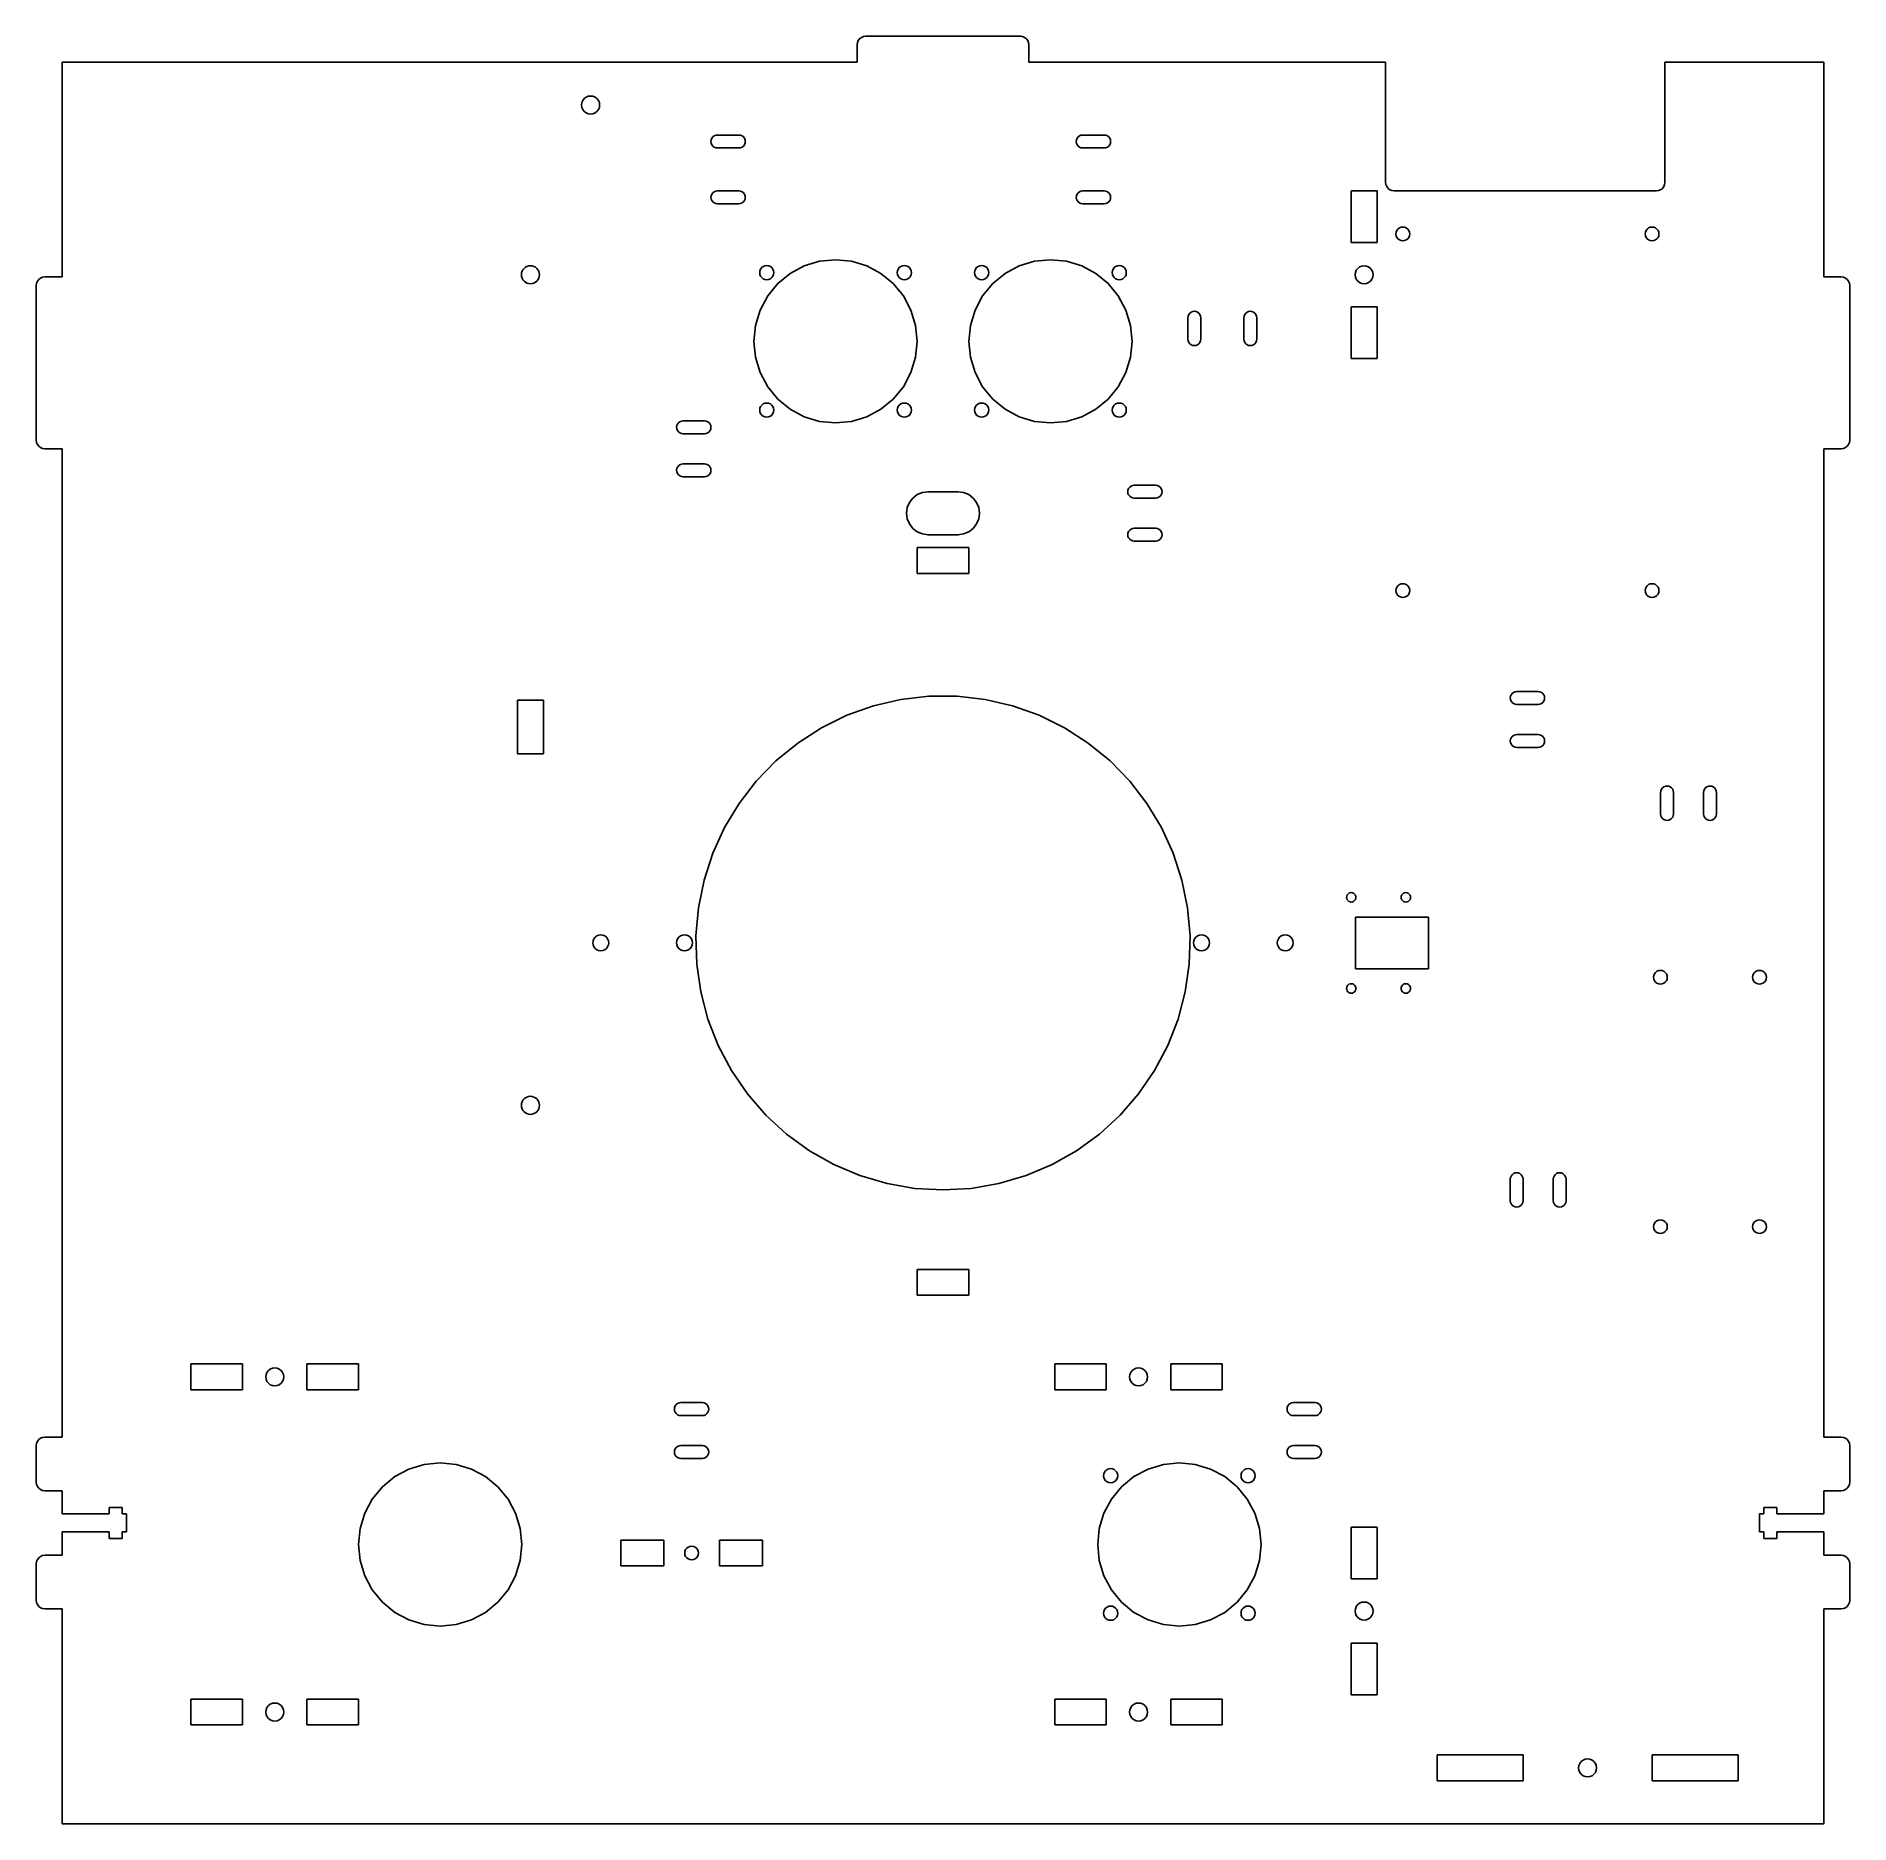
# Model space of a CAD drawing. Header units: metres. Extents: x 1328 to 1750, y -1560 to -1144.
import ezdxf

# ---------------------------------------------------------------- set-up
doc = ezdxf.new("R2010")
doc.units = ezdxf.units.M

msp = doc.modelspace()

# ---------------------------------------------------------------- linework, layer by layer
for p, q in [((1518.97, -1145.4, 0), (1518.9, -1145.92, 0)), ((1518.9, -1145.92, 0), (1518.9, -1149.92, 0)), ((1519.17, -1144.92, 0), (1518.97, -1145.4, 0)), ((1519.49, -1144.5, 0), (1519.17, -1144.92, 0)), ((1519.9, -1144.19, 0), (1519.49, -1144.5, 0)), ((1520.38, -1143.99, 0), (1519.9, -1144.19, 0)), ((1520.9, -1143.92, 0), (1520.38, -1143.99, 0)), ((1556.9, -1143.92, 0), (1520.9, -1143.92, 0)), ((1557.42, -1143.99, 0), (1556.9, -1143.92, 0)), ((1557.9, -1144.19, 0), (1557.42, -1143.99, 0)), ((1558.31, -1144.5, 0), (1557.9, -1144.19, 0)), ((1558.63, -1144.92, 0), (1558.31, -1144.5, 0)), ((1558.83, -1145.4, 0), (1558.63, -1144.92, 0)), ((1558.9, -1145.92, 0), (1558.83, -1145.4, 0)), ((1558.9, -1149.92, 0), (1558.9, -1145.92, 0)), ((1518.9, -1149.92, 0), (1333.9, -1149.92)), ((1333.9, -1149.92), (1333.9, -1199.92)), ((1641.9, -1149.92, 0), (1558.9, -1149.92, 0)), ((1641.9, -1177.92, 0), (1641.9, -1149.92, 0)), ((1743.9, -1149.92, 0), (1706.9, -1149.92, 0)), ((1706.9, -1149.92, 0), (1706.9, -1177.92, 0)), ((1743.9, -1199.92, 0), (1743.9, -1149.92, 0)), ((1454.87, -1159.37), (1454.8, -1159.92)), ((1454.8, -1159.92), (1454.87, -1160.46)), ((1455.08, -1158.87), (1454.87, -1159.37)), ((1454.87, -1160.46), (1455.08, -1160.97)), ((1455.42, -1158.43), (1455.08, -1158.87)), ((1455.85, -1158.1), (1455.42, -1158.43)), ((1456.36, -1157.89), (1455.85, -1158.1)), ((1456.9, -1157.82), (1456.36, -1157.89)), ((1457.44, -1157.89), (1456.9, -1157.82)), ((1457.95, -1158.1), (1457.44, -1157.89)), ((1458.38, -1158.43), (1457.95, -1158.1)), ((1458.72, -1158.87), (1458.38, -1158.43)), ((1458.93, -1159.37), (1458.72, -1158.87)), ((1458.72, -1160.97), (1458.93, -1160.46)), ((1459, -1159.92), (1458.93, -1159.37)), ((1458.93, -1160.46), (1459, -1159.92)), ((1455.08, -1160.97), (1455.42, -1161.4)), ((1455.42, -1161.4), (1455.85, -1161.74)), ((1455.85, -1161.74), (1456.36, -1161.95)), ((1456.36, -1161.95), (1456.9, -1162.02)), ((1456.9, -1162.02), (1457.44, -1161.95)), ((1457.44, -1161.95), (1457.95, -1161.74)), ((1457.95, -1161.74), (1458.38, -1161.4)), ((1458.38, -1161.4), (1458.72, -1160.97)), ((1484.9, -1168.42), (1484.95, -1168.03)), ((1484.95, -1168.81), (1484.9, -1168.42)), ((1484.95, -1168.03), (1485.1, -1167.67)), ((1485.1, -1169.17), (1484.95, -1168.81)), ((1485.1, -1167.67), (1485.34, -1167.36)), ((1485.34, -1167.36), (1485.65, -1167.12)), ((1485.65, -1167.12), (1486.01, -1166.97)), ((1486.01, -1166.97), (1486.4, -1166.92)), ((1486.4, -1166.92), (1491.4, -1166.92)), ((1491.4, -1166.92), (1491.79, -1166.97, 0)), ((1491.79, -1166.97, 0), (1492.15, -1167.12, 0)), ((1492.15, -1167.12, 0), (1492.46, -1167.36, 0)), ((1492.46, -1167.36, 0), (1492.7, -1167.67, 0)), ((1492.7, -1167.67, 0), (1492.85, -1168.03, 0)), ((1492.85, -1168.81, 0), (1492.7, -1169.17, 0)), ((1492.85, -1168.03, 0), (1492.9, -1168.42, 0)), ((1492.9, -1168.42, 0), (1492.85, -1168.81, 0)), ((1569.9, -1168.42, 0), (1569.95, -1168.03, 0)), ((1569.95, -1168.81, 0), (1569.9, -1168.42, 0)), ((1569.95, -1168.03, 0), (1570.1, -1167.67, 0)), ((1570.1, -1169.17, 0), (1569.95, -1168.81, 0)), ((1570.1, -1167.67, 0), (1570.34, -1167.36, 0)), ((1570.34, -1167.36, 0), (1570.65, -1167.12, 0)), ((1570.65, -1167.12, 0), (1571.01, -1166.97, 0)), ((1571.01, -1166.97, 0), (1571.4, -1166.92, 0)), ((1571.4, -1166.92, 0), (1576.4, -1166.92, 0)), ((1576.4, -1166.92, 0), (1576.79, -1166.97, 0)), ((1576.79, -1166.97, 0), (1577.15, -1167.12, 0)), ((1577.15, -1167.12, 0), (1577.46, -1167.36, 0)), ((1577.46, -1167.36, 0), (1577.7, -1167.67, 0)), ((1577.7, -1167.67, 0), (1577.85, -1168.03, 0)), ((1577.85, -1168.81, 0), (1577.7, -1169.17, 0)), ((1577.85, -1168.03, 0), (1577.9, -1168.42, 0)), ((1577.9, -1168.42, 0), (1577.85, -1168.81, 0)), ((1485.34, -1169.48), (1485.1, -1169.17)), ((1485.65, -1169.72), (1485.34, -1169.48)), ((1486.01, -1169.87), (1485.65, -1169.72)), ((1486.4, -1169.92), (1486.01, -1169.87)), ((1491.4, -1169.92), (1486.4, -1169.92)), ((1491.79, -1169.87, 0), (1491.4, -1169.92)), ((1492.15, -1169.72, 0), (1491.79, -1169.87, 0)), ((1492.46, -1169.48, 0), (1492.15, -1169.72, 0)), ((1492.7, -1169.17, 0), (1492.46, -1169.48, 0)), ((1570.34, -1169.48, 0), (1570.1, -1169.17, 0)), ((1570.65, -1169.72, 0), (1570.34, -1169.48, 0)), ((1571.01, -1169.87, 0), (1570.65, -1169.72, 0)), ((1571.4, -1169.92, 0), (1571.01, -1169.87, 0)), ((1576.4, -1169.92, 0), (1571.4, -1169.92, 0)), ((1576.79, -1169.87, 0), (1576.4, -1169.92, 0)), ((1577.15, -1169.72, 0), (1576.79, -1169.87, 0)), ((1577.46, -1169.48, 0), (1577.15, -1169.72, 0)), ((1577.7, -1169.17, 0), (1577.46, -1169.48, 0)), ((1484.9, -1181.42), (1484.95, -1181.03)), ((1484.95, -1181.81), (1484.9, -1181.42)), ((1484.95, -1181.03), (1485.1, -1180.67)), ((1485.1, -1180.67), (1485.34, -1180.36)), ((1485.34, -1180.36), (1485.65, -1180.12)), ((1485.65, -1180.12), (1486.01, -1179.97)), ((1486.01, -1179.97), (1486.4, -1179.92)), ((1486.4, -1179.92), (1491.4, -1179.92)), ((1491.4, -1179.92), (1491.79, -1179.97, 0)), ((1491.79, -1179.97, 0), (1492.15, -1180.12, 0)), ((1492.15, -1180.12, 0), (1492.46, -1180.36, 0)), ((1492.46, -1180.36, 0), (1492.7, -1180.67, 0)), ((1492.7, -1180.67, 0), (1492.85, -1181.03, 0)), ((1492.85, -1181.03, 0), (1492.9, -1181.42, 0)), ((1492.9, -1181.42, 0), (1492.85, -1181.81, 0)), ((1569.9, -1181.42, 0), (1569.95, -1181.03, 0)), ((1569.95, -1181.81, 0), (1569.9, -1181.42, 0)), ((1569.95, -1181.03, 0), (1570.1, -1180.67, 0)), ((1570.1, -1180.67, 0), (1570.34, -1180.36, 0)), ((1570.34, -1180.36, 0), (1570.65, -1180.12, 0)), ((1570.65, -1180.12, 0), (1571.01, -1179.97, 0)), ((1571.01, -1179.97, 0), (1571.4, -1179.92, 0)), ((1571.4, -1179.92, 0), (1576.4, -1179.92, 0)), ((1576.4, -1179.92, 0), (1576.79, -1179.97, 0)), ((1576.79, -1179.97, 0), (1577.15, -1180.12, 0)), ((1577.15, -1180.12, 0), (1577.46, -1180.36, 0)), ((1577.46, -1180.36, 0), (1577.7, -1180.67, 0)), ((1577.7, -1180.67, 0), (1577.85, -1181.03, 0)), ((1577.85, -1181.03, 0), (1577.9, -1181.42, 0)), ((1577.9, -1181.42, 0), (1577.85, -1181.81, 0)), ((1633.9, -1191.92, 0), (1633.9, -1179.92, 0)), ((1633.9, -1179.92, 0), (1639.9, -1179.92, 0)), ((1639.9, -1179.92, 0), (1639.9, -1191.92, 0)), ((1641.97, -1178.43, 0), (1641.9, -1177.92, 0)), ((1642.17, -1178.92, 0), (1641.97, -1178.43, 0)), ((1642.49, -1179.33, 0), (1642.17, -1178.92, 0)), ((1642.9, -1179.65, 0), (1642.49, -1179.33, 0)), ((1643.38, -1179.85, 0), (1642.9, -1179.65, 0)), ((1643.9, -1179.92, 0), (1643.38, -1179.85, 0)), ((1704.9, -1179.92, 0), (1643.9, -1179.92, 0)), ((1705.42, -1179.85, 0), (1704.9, -1179.92, 0)), ((1705.9, -1179.65, 0), (1705.42, -1179.85, 0)), ((1706.31, -1179.33, 0), (1705.9, -1179.65, 0)), ((1706.63, -1178.92, 0), (1706.31, -1179.33, 0)), ((1706.83, -1178.43, 0), (1706.63, -1178.92, 0)), ((1706.9, -1177.92, 0), (1706.83, -1178.43, 0)), ((1485.1, -1182.17), (1484.95, -1181.81)), ((1485.34, -1182.48), (1485.1, -1182.17)), ((1485.65, -1182.72), (1485.34, -1182.48)), ((1486.01, -1182.87), (1485.65, -1182.72)), ((1486.4, -1182.92), (1486.01, -1182.87)), ((1491.4, -1182.92), (1486.4, -1182.92)), ((1491.79, -1182.87, 0), (1491.4, -1182.92)), ((1492.15, -1182.72, 0), (1491.79, -1182.87, 0)), ((1492.46, -1182.48, 0), (1492.15, -1182.72, 0)), ((1492.7, -1182.17, 0), (1492.46, -1182.48, 0)), ((1492.85, -1181.81, 0), (1492.7, -1182.17, 0)), ((1570.1, -1182.17, 0), (1569.95, -1181.81, 0)), ((1570.34, -1182.48, 0), (1570.1, -1182.17, 0)), ((1570.65, -1182.72, 0), (1570.34, -1182.48, 0)), ((1571.01, -1182.87, 0), (1570.65, -1182.72, 0)), ((1571.4, -1182.92, 0), (1571.01, -1182.87, 0)), ((1576.4, -1182.92, 0), (1571.4, -1182.92, 0)), ((1576.79, -1182.87, 0), (1576.4, -1182.92, 0)), ((1577.15, -1182.72, 0), (1576.79, -1182.87, 0)), ((1577.46, -1182.48, 0), (1577.15, -1182.72, 0)), ((1577.7, -1182.17, 0), (1577.46, -1182.48, 0)), ((1577.85, -1181.81, 0), (1577.7, -1182.17, 0)), ((1644.35, -1189.5, 0), (1644.3, -1189.92, 0)), ((1644.3, -1189.92, 0), (1644.35, -1190.33, 0)), ((1644.51, -1189.12, 0), (1644.35, -1189.5, 0)), ((1644.77, -1188.79, 0), (1644.51, -1189.12, 0)), ((1645.1, -1188.53, 0), (1644.77, -1188.79, 0)), ((1645.49, -1188.37, 0), (1645.1, -1188.53, 0)), ((1645.9, -1188.32, 0), (1645.49, -1188.37, 0)), ((1646.31, -1188.37, 0), (1645.9, -1188.32, 0)), ((1646.7, -1188.53, 0), (1646.31, -1188.37, 0)), ((1647.03, -1188.79, 0), (1646.7, -1188.53, 0)), ((1647.29, -1189.12, 0), (1647.03, -1188.79, 0)), ((1647.45, -1189.5, 0), (1647.29, -1189.12, 0)), ((1647.5, -1189.92, 0), (1647.45, -1189.5, 0)), ((1647.45, -1190.33, 0), (1647.5, -1189.92, 0)), ((1702.35, -1189.5, 0), (1702.3, -1189.92, 0)), ((1702.3, -1189.92, 0), (1702.35, -1190.33, 0)), ((1702.51, -1189.12, 0), (1702.35, -1189.5, 0)), ((1702.77, -1188.79, 0), (1702.51, -1189.12, 0)), ((1703.1, -1188.53, 0), (1702.77, -1188.79, 0)), ((1703.49, -1188.37, 0), (1703.1, -1188.53, 0)), ((1703.9, -1188.32, 0), (1703.49, -1188.37, 0)), ((1704.31, -1188.37, 0), (1703.9, -1188.32, 0)), ((1704.7, -1188.53, 0), (1704.31, -1188.37, 0)), ((1705.03, -1188.79, 0), (1704.7, -1188.53, 0)), ((1705.29, -1189.12, 0), (1705.03, -1188.79, 0)), ((1705.45, -1189.5, 0), (1705.29, -1189.12, 0)), ((1705.5, -1189.92, 0), (1705.45, -1189.5, 0)), ((1705.45, -1190.33, 0), (1705.5, -1189.92, 0)), ((1639.9, -1191.92, 0), (1633.9, -1191.92, 0)), ((1644.35, -1190.33, 0), (1644.51, -1190.72, 0)), ((1644.51, -1190.72, 0), (1644.77, -1191.05, 0)), ((1644.77, -1191.05, 0), (1645.1, -1191.3, 0)), ((1645.1, -1191.3, 0), (1645.49, -1191.46, 0)), ((1645.49, -1191.46, 0), (1645.9, -1191.52, 0)), ((1645.9, -1191.52, 0), (1646.31, -1191.46, 0)), ((1646.31, -1191.46, 0), (1646.7, -1191.3, 0)), ((1646.7, -1191.3, 0), (1647.03, -1191.05, 0)), ((1647.03, -1191.05, 0), (1647.29, -1190.72, 0)), ((1647.29, -1190.72, 0), (1647.45, -1190.33, 0)), ((1702.35, -1190.33, 0), (1702.51, -1190.72, 0)), ((1702.51, -1190.72, 0), (1702.77, -1191.05, 0)), ((1702.77, -1191.05, 0), (1703.1, -1191.3, 0)), ((1703.1, -1191.3, 0), (1703.49, -1191.46, 0)), ((1703.49, -1191.46, 0), (1703.9, -1191.52, 0)), ((1703.9, -1191.52, 0), (1704.31, -1191.46, 0)), ((1704.31, -1191.46, 0), (1704.7, -1191.3, 0)), ((1704.7, -1191.3, 0), (1705.03, -1191.05, 0)), ((1705.03, -1191.05, 0), (1705.29, -1190.72, 0)), ((1705.29, -1190.72, 0), (1705.45, -1190.33, 0)), ((1496.47, -1198.09, 0), (1496.31, -1198.49, 0)), ((1496.73, -1197.75, 0), (1496.47, -1198.09, 0)), ((1497.08, -1197.49, 0), (1496.73, -1197.75, 0)), ((1497.47, -1197.32, 0), (1497.08, -1197.49, 0)), ((1497.9, -1197.27, 0), (1497.47, -1197.32, 0)), ((1498.33, -1197.32, 0), (1497.9, -1197.27, 0)), ((1498.73, -1197.49, 0), (1498.33, -1197.32, 0)), ((1499.07, -1197.75, 0), (1498.73, -1197.49, 0)), ((1499.33, -1198.09, 0), (1499.07, -1197.75, 0)), ((1499.49, -1198.49, 0), (1499.33, -1198.09, 0)), ((1506.63, -1197.36, 0), (1503.34, -1199.12, 0)), ((1510.19, -1196.28, 0), (1506.63, -1197.36, 0)), ((1513.9, -1195.92, 0), (1510.19, -1196.28, 0)), ((1517.61, -1196.28, 0), (1513.9, -1195.92, 0)), ((1521.17, -1197.36, 0), (1517.61, -1196.28, 0)), ((1524.46, -1199.12, 0), (1521.17, -1197.36, 0)), ((1528.47, -1198.09, 0), (1528.31, -1198.49, 0)), ((1528.73, -1197.75, 0), (1528.47, -1198.09, 0)), ((1529.08, -1197.49, 0), (1528.73, -1197.75, 0)), ((1529.47, -1197.32, 0), (1529.08, -1197.49, 0)), ((1529.9, -1197.27, 0), (1529.47, -1197.32, 0)), ((1530.33, -1197.32, 0), (1529.9, -1197.27, 0)), ((1530.73, -1197.49, 0), (1530.33, -1197.32, 0)), ((1531.07, -1197.75, 0), (1530.73, -1197.49, 0)), ((1531.33, -1198.09, 0), (1531.07, -1197.75, 0)), ((1531.49, -1198.49, 0), (1531.33, -1198.09, 0)), ((1546.47, -1198.09, 0), (1546.31, -1198.49, 0)), ((1546.73, -1197.75, 0), (1546.47, -1198.09, 0)), ((1547.08, -1197.49, 0), (1546.73, -1197.75, 0)), ((1547.47, -1197.32, 0), (1547.08, -1197.49, 0)), ((1547.9, -1197.27, 0), (1547.47, -1197.32, 0)), ((1548.33, -1197.32, 0), (1547.9, -1197.27, 0)), ((1548.73, -1197.49, 0), (1548.33, -1197.32, 0)), ((1549.07, -1197.75, 0), (1548.73, -1197.49, 0)), ((1549.33, -1198.09, 0), (1549.07, -1197.75, 0)), ((1549.49, -1198.49, 0), (1549.33, -1198.09, 0)), ((1556.63, -1197.36, 0), (1553.34, -1199.12, 0)), ((1560.19, -1196.28, 0), (1556.63, -1197.36, 0)), ((1563.9, -1195.92, 0), (1560.19, -1196.28, 0)), ((1567.61, -1196.28, 0), (1563.9, -1195.92, 0)), ((1571.17, -1197.36, 0), (1567.61, -1196.28, 0)), ((1574.46, -1199.12, 0), (1571.17, -1197.36, 0)), ((1578.47, -1198.09, 0), (1578.31, -1198.49, 0)), ((1578.73, -1197.75, 0), (1578.47, -1198.09, 0)), ((1579.08, -1197.49, 0), (1578.73, -1197.75, 0)), ((1579.47, -1197.32, 0), (1579.08, -1197.49, 0)), ((1579.9, -1197.27, 0), (1579.47, -1197.32, 0)), ((1580.33, -1197.32, 0), (1579.9, -1197.27, 0)), ((1580.73, -1197.49, 0), (1580.33, -1197.32, 0)), ((1581.07, -1197.75, 0), (1580.73, -1197.49, 0)), ((1581.33, -1198.09, 0), (1581.07, -1197.75, 0)), ((1581.49, -1198.49, 0), (1581.33, -1198.09, 0)), ((1635.08, -1198.37, 0), (1634.87, -1198.87, 0)), ((1635.42, -1197.93, 0), (1635.08, -1198.37, 0)), ((1635.85, -1197.6, 0), (1635.42, -1197.93, 0)), ((1636.36, -1197.39, 0), (1635.85, -1197.6, 0)), ((1636.9, -1197.32, 0), (1636.36, -1197.39, 0)), ((1637.44, -1197.39, 0), (1636.9, -1197.32, 0)), ((1637.95, -1197.6, 0), (1637.44, -1197.39, 0)), ((1638.38, -1197.93, 0), (1637.95, -1197.6, 0)), ((1638.72, -1198.37, 0), (1638.38, -1197.93, 0)), ((1638.93, -1198.87, 0), (1638.72, -1198.37, 0)), ((1327.97, -1201.4), (1327.9, -1201.92)), ((1327.9, -1201.92), (1327.9, -1237.92)), ((1328.17, -1200.92), (1327.97, -1201.4)), ((1328.49, -1200.5), (1328.17, -1200.92)), ((1328.9, -1200.19), (1328.49, -1200.5)), ((1329.38, -1199.99), (1328.9, -1200.19)), ((1329.9, -1199.92), (1329.38, -1199.99)), ((1333.9, -1199.92), (1329.9, -1199.92)), ((1496.31, -1198.49, 0), (1496.25, -1198.92, 0)), ((1496.25, -1198.92, 0), (1496.31, -1199.34, 0)), ((1496.31, -1199.34, 0), (1496.47, -1199.74, 0)), ((1496.47, -1199.74, 0), (1496.73, -1200.08, 0)), ((1496.73, -1200.08, 0), (1497.08, -1200.35, 0)), ((1497.08, -1200.35, 0), (1497.47, -1200.51, 0)), ((1497.47, -1200.51, 0), (1497.9, -1200.57, 0)), ((1497.9, -1200.57, 0), (1498.33, -1200.51, 0)), ((1500.46, -1201.48, 0), (1498.1, -1204.36, 0)), ((1498.33, -1200.51, 0), (1498.73, -1200.35, 0)), ((1498.73, -1200.35, 0), (1499.07, -1200.08, 0)), ((1499.07, -1200.08, 0), (1499.33, -1199.74, 0)), ((1499.33, -1199.74, 0), (1499.49, -1199.34, 0)), ((1499.55, -1198.92, 0), (1499.49, -1198.49, 0)), ((1499.49, -1199.34, 0), (1499.55, -1198.92, 0)), ((1503.34, -1199.12, 0), (1500.46, -1201.48, 0)), ((1527.34, -1201.48, 0), (1524.46, -1199.12, 0)), ((1529.7, -1204.36, 0), (1527.34, -1201.48, 0)), ((1528.31, -1198.49, 0), (1528.25, -1198.92, 0)), ((1528.25, -1198.92, 0), (1528.31, -1199.34, 0)), ((1528.31, -1199.34, 0), (1528.47, -1199.74, 0)), ((1528.47, -1199.74, 0), (1528.73, -1200.08, 0)), ((1528.73, -1200.08, 0), (1529.08, -1200.35, 0)), ((1529.08, -1200.35, 0), (1529.47, -1200.51, 0)), ((1529.47, -1200.51, 0), (1529.9, -1200.57, 0)), ((1529.9, -1200.57, 0), (1530.33, -1200.51, 0)), ((1530.33, -1200.51, 0), (1530.73, -1200.35, 0)), ((1530.73, -1200.35, 0), (1531.07, -1200.08, 0)), ((1531.07, -1200.08, 0), (1531.33, -1199.74, 0)), ((1531.33, -1199.74, 0), (1531.49, -1199.34, 0)), ((1531.55, -1198.92, 0), (1531.49, -1198.49, 0)), ((1531.49, -1199.34, 0), (1531.55, -1198.92, 0)), ((1546.31, -1198.49, 0), (1546.25, -1198.92, 0)), ((1546.25, -1198.92, 0), (1546.31, -1199.34, 0)), ((1546.31, -1199.34, 0), (1546.47, -1199.74, 0)), ((1546.47, -1199.74, 0), (1546.73, -1200.08, 0)), ((1546.73, -1200.08, 0), (1547.08, -1200.35, 0)), ((1547.08, -1200.35, 0), (1547.47, -1200.51, 0)), ((1547.47, -1200.51, 0), (1547.9, -1200.57, 0)), ((1547.9, -1200.57, 0), (1548.33, -1200.51, 0)), ((1550.46, -1201.48, 0), (1548.1, -1204.36, 0)), ((1548.33, -1200.51, 0), (1548.73, -1200.35, 0)), ((1548.73, -1200.35, 0), (1549.07, -1200.08, 0)), ((1549.07, -1200.08, 0), (1549.33, -1199.74, 0)), ((1549.33, -1199.74, 0), (1549.49, -1199.34, 0)), ((1549.55, -1198.92, 0), (1549.49, -1198.49, 0)), ((1549.49, -1199.34, 0), (1549.55, -1198.92, 0)), ((1553.34, -1199.12, 0), (1550.46, -1201.48, 0)), ((1577.34, -1201.48, 0), (1574.46, -1199.12, 0)), ((1579.7, -1204.36, 0), (1577.34, -1201.48, 0)), ((1578.31, -1198.49, 0), (1578.25, -1198.92, 0)), ((1578.25, -1198.92, 0), (1578.31, -1199.34, 0)), ((1578.31, -1199.34, 0), (1578.47, -1199.74, 0)), ((1578.47, -1199.74, 0), (1578.73, -1200.08, 0)), ((1578.73, -1200.08, 0), (1579.08, -1200.35, 0)), ((1579.08, -1200.35, 0), (1579.47, -1200.51, 0)), ((1579.47, -1200.51, 0), (1579.9, -1200.57, 0)), ((1579.9, -1200.57, 0), (1580.33, -1200.51, 0)), ((1580.33, -1200.51, 0), (1580.73, -1200.35, 0)), ((1580.73, -1200.35, 0), (1581.07, -1200.08, 0)), ((1581.07, -1200.08, 0), (1581.33, -1199.74, 0)), ((1581.33, -1199.74, 0), (1581.49, -1199.34, 0)), ((1581.55, -1198.92, 0), (1581.49, -1198.49, 0)), ((1581.49, -1199.34, 0), (1581.55, -1198.92, 0)), ((1634.87, -1198.87, 0), (1634.8, -1199.42, 0)), ((1634.8, -1199.42, 0), (1634.87, -1199.96, 0)), ((1634.87, -1199.96, 0), (1635.08, -1200.47, 0)), ((1635.08, -1200.47, 0), (1635.42, -1200.9, 0)), ((1635.42, -1200.9, 0), (1635.85, -1201.24, 0)), ((1635.85, -1201.24, 0), (1636.36, -1201.45, 0)), ((1636.36, -1201.45, 0), (1636.9, -1201.52, 0)), ((1636.9, -1201.52, 0), (1637.44, -1201.45, 0)), ((1637.44, -1201.45, 0), (1637.95, -1201.24, 0)), ((1637.95, -1201.24, 0), (1638.38, -1200.9, 0)), ((1638.38, -1200.9, 0), (1638.72, -1200.47, 0)), ((1638.72, -1200.47, 0), (1638.93, -1199.96, 0)), ((1639, -1199.42, 0), (1638.93, -1198.87, 0)), ((1638.93, -1199.96, 0), (1639, -1199.42, 0)), ((1747.9, -1199.92, 0), (1743.9, -1199.92, 0)), ((1748.42, -1199.99, 0), (1747.9, -1199.92, 0)), ((1748.9, -1200.19, 0), (1748.42, -1199.99, 0)), ((1749.31, -1200.5, 0), (1748.9, -1200.19, 0)), ((1749.63, -1200.92, 0), (1749.31, -1200.5, 0)), ((1749.83, -1201.4, 0), (1749.63, -1200.92, 0)), ((1749.9, -1201.92, 0), (1749.83, -1201.4, 0)), ((1749.9, -1237.92, 0), (1749.9, -1201.92, 0)), ((1498.1, -1204.36, 0), (1496.35, -1207.65, 0)), ((1531.45, -1207.65, 0), (1529.7, -1204.36, 0)), ((1548.1, -1204.36, 0), (1546.35, -1207.65, 0)), ((1581.45, -1207.65, 0), (1579.7, -1204.36, 0)), ((1633.9, -1218.92, 0), (1633.9, -1206.92, 0)), ((1633.9, -1206.92, 0), (1639.9, -1206.92, 0)), ((1639.9, -1206.92, 0), (1639.9, -1218.92, 0)), ((1496.35, -1207.65, 0), (1495.27, -1211.21, 0)), ((1532.53, -1211.21, 0), (1531.45, -1207.65, 0)), ((1546.35, -1207.65, 0), (1545.27, -1211.21, 0)), ((1582.53, -1211.21, 0), (1581.45, -1207.65, 0)), ((1595.9, -1209.42, 0), (1595.95, -1209.03, 0)), ((1595.9, -1214.42, 0), (1595.9, -1209.42, 0)), ((1595.95, -1209.03, 0), (1596.1, -1208.67, 0)), ((1596.1, -1208.67, 0), (1596.34, -1208.36, 0)), ((1596.34, -1208.36, 0), (1596.65, -1208.12, 0)), ((1596.65, -1208.12, 0), (1597.01, -1207.97, 0)), ((1597.01, -1207.97, 0), (1597.4, -1207.92, 0)), ((1597.4, -1207.92, 0), (1597.79, -1207.97, 0)), ((1597.79, -1207.97, 0), (1598.15, -1208.12, 0)), ((1598.15, -1208.12, 0), (1598.46, -1208.36, 0)), ((1598.46, -1208.36, 0), (1598.7, -1208.67, 0)), ((1598.7, -1208.67, 0), (1598.85, -1209.03, 0)), ((1598.85, -1209.03, 0), (1598.9, -1209.42, 0)), ((1598.9, -1209.42, 0), (1598.9, -1214.42, 0)), ((1608.9, -1209.42, 0), (1608.95, -1209.03, 0)), ((1608.9, -1214.42, 0), (1608.9, -1209.42, 0)), ((1608.95, -1209.03, 0), (1609.1, -1208.67, 0)), ((1609.1, -1208.67, 0), (1609.34, -1208.36, 0)), ((1609.34, -1208.36, 0), (1609.65, -1208.12, 0)), ((1609.65, -1208.12, 0), (1610.01, -1207.97, 0)), ((1610.01, -1207.97, 0), (1610.4, -1207.92, 0)), ((1610.4, -1207.92, 0), (1610.79, -1207.97, 0)), ((1610.79, -1207.97, 0), (1611.15, -1208.12, 0)), ((1611.15, -1208.12, 0), (1611.46, -1208.36, 0)), ((1611.46, -1208.36, 0), (1611.7, -1208.67, 0)), ((1611.7, -1208.67, 0), (1611.85, -1209.03, 0)), ((1611.85, -1209.03, 0), (1611.9, -1209.42, 0)), ((1611.9, -1209.42, 0), (1611.9, -1214.42, 0)), ((1495.27, -1211.21, 0), (1494.9, -1214.92, 0)), ((1494.9, -1214.92, 0), (1495.27, -1218.62, 0)), ((1532.9, -1214.92, 0), (1532.53, -1211.21, 0)), ((1532.53, -1218.62, 0), (1532.9, -1214.92, 0)), ((1545.27, -1211.21, 0), (1544.9, -1214.92, 0)), ((1544.9, -1214.92, 0), (1545.27, -1218.62, 0)), ((1582.9, -1214.92, 0), (1582.53, -1211.21, 0)), ((1582.53, -1218.62, 0), (1582.9, -1214.92, 0)), ((1595.9, -1214.42, 0), (1595.95, -1214.81, 0)), ((1595.95, -1214.81, 0), (1596.1, -1215.17, 0)), ((1596.1, -1215.17, 0), (1596.34, -1215.48, 0)), ((1598.46, -1215.48, 0), (1598.7, -1215.17, 0)), ((1598.7, -1215.17, 0), (1598.85, -1214.81, 0)), ((1598.85, -1214.81, 0), (1598.9, -1214.42, 0)), ((1608.9, -1214.42, 0), (1608.95, -1214.81, 0)), ((1608.95, -1214.81, 0), (1609.1, -1215.17, 0)), ((1609.1, -1215.17, 0), (1609.34, -1215.48, 0)), ((1611.46, -1215.48, 0), (1611.7, -1215.17, 0)), ((1611.7, -1215.17, 0), (1611.85, -1214.81, 0)), ((1611.85, -1214.81, 0), (1611.9, -1214.42, 0)), ((1495.27, -1218.62, 0), (1496.35, -1222.19, 0)), ((1531.45, -1222.19, 0), (1532.53, -1218.62, 0)), ((1545.27, -1218.62, 0), (1546.35, -1222.19, 0)), ((1581.45, -1222.19, 0), (1582.53, -1218.62, 0)), ((1596.34, -1215.48, 0), (1596.65, -1215.72, 0)), ((1596.65, -1215.72, 0), (1597.01, -1215.87, 0)), ((1597.01, -1215.87, 0), (1597.4, -1215.92, 0)), ((1597.4, -1215.92, 0), (1597.79, -1215.87, 0)), ((1597.79, -1215.87, 0), (1598.15, -1215.72, 0)), ((1598.15, -1215.72, 0), (1598.46, -1215.48, 0)), ((1609.34, -1215.48, 0), (1609.65, -1215.72, 0)), ((1609.65, -1215.72, 0), (1610.01, -1215.87, 0)), ((1610.01, -1215.87, 0), (1610.4, -1215.92, 0)), ((1610.4, -1215.92, 0), (1610.79, -1215.87, 0)), ((1610.79, -1215.87, 0), (1611.15, -1215.72, 0)), ((1611.15, -1215.72, 0), (1611.46, -1215.48, 0)), ((1639.9, -1218.92, 0), (1633.9, -1218.92, 0)), ((1496.35, -1222.19, 0), (1498.1, -1225.47, 0)), ((1529.7, -1225.47, 0), (1531.45, -1222.19, 0)), ((1546.35, -1222.19, 0), (1548.1, -1225.47, 0)), ((1579.7, -1225.47, 0), (1581.45, -1222.19, 0)), ((1498.1, -1225.47, 0), (1500.46, -1228.35, 0)), ((1527.34, -1228.35, 0), (1529.7, -1225.47, 0)), ((1548.1, -1225.47, 0), (1550.46, -1228.35, 0)), ((1577.34, -1228.35, 0), (1579.7, -1225.47, 0)), ((1496.31, -1230.49, 0), (1496.25, -1230.92, 0)), ((1496.25, -1230.92, 0), (1496.31, -1231.34, 0)), ((1496.47, -1230.09, 0), (1496.31, -1230.49, 0)), ((1496.31, -1231.34, 0), (1496.47, -1231.74, 0)), ((1496.73, -1229.75, 0), (1496.47, -1230.09, 0)), ((1496.47, -1231.74, 0), (1496.73, -1232.08, 0)), ((1497.08, -1229.49, 0), (1496.73, -1229.75, 0)), ((1496.73, -1232.08, 0), (1497.08, -1232.35, 0)), ((1497.47, -1229.32, 0), (1497.08, -1229.49, 0)), ((1497.9, -1229.27, 0), (1497.47, -1229.32, 0)), ((1498.33, -1229.32, 0), (1497.9, -1229.27, 0)), ((1498.73, -1229.49, 0), (1498.33, -1229.32, 0)), ((1499.07, -1229.75, 0), (1498.73, -1229.49, 0)), ((1498.73, -1232.35, 0), (1499.07, -1232.08, 0)), ((1499.33, -1230.09, 0), (1499.07, -1229.75, 0)), ((1499.07, -1232.08, 0), (1499.33, -1231.74, 0)), ((1499.49, -1230.49, 0), (1499.33, -1230.09, 0)), ((1499.33, -1231.74, 0), (1499.49, -1231.34, 0)), ((1499.55, -1230.92, 0), (1499.49, -1230.49, 0)), ((1499.49, -1231.34, 0), (1499.55, -1230.92, 0)), ((1500.46, -1228.35, 0), (1503.34, -1230.72, 0)), ((1503.34, -1230.72, 0), (1506.63, -1232.47, 0)), ((1521.17, -1232.47, 0), (1524.46, -1230.72, 0)), ((1524.46, -1230.72, 0), (1527.34, -1228.35, 0)), ((1528.31, -1230.49, 0), (1528.25, -1230.92, 0)), ((1528.25, -1230.92, 0), (1528.31, -1231.34, 0)), ((1528.47, -1230.09, 0), (1528.31, -1230.49, 0)), ((1528.31, -1231.34, 0), (1528.47, -1231.74, 0)), ((1528.73, -1229.75, 0), (1528.47, -1230.09, 0)), ((1528.47, -1231.74, 0), (1528.73, -1232.08, 0)), ((1529.08, -1229.49, 0), (1528.73, -1229.75, 0)), ((1528.73, -1232.08, 0), (1529.08, -1232.35, 0)), ((1529.47, -1229.32, 0), (1529.08, -1229.49, 0)), ((1529.9, -1229.27, 0), (1529.47, -1229.32, 0)), ((1530.33, -1229.32, 0), (1529.9, -1229.27, 0)), ((1530.73, -1229.49, 0), (1530.33, -1229.32, 0)), ((1531.07, -1229.75, 0), (1530.73, -1229.49, 0)), ((1530.73, -1232.35, 0), (1531.07, -1232.08, 0)), ((1531.33, -1230.09, 0), (1531.07, -1229.75, 0)), ((1531.07, -1232.08, 0), (1531.33, -1231.74, 0)), ((1531.49, -1230.49, 0), (1531.33, -1230.09, 0)), ((1531.33, -1231.74, 0), (1531.49, -1231.34, 0)), ((1531.55, -1230.92, 0), (1531.49, -1230.49, 0)), ((1531.49, -1231.34, 0), (1531.55, -1230.92, 0)), ((1546.31, -1230.49, 0), (1546.25, -1230.92, 0)), ((1546.25, -1230.92, 0), (1546.31, -1231.34, 0)), ((1546.47, -1230.09, 0), (1546.31, -1230.49, 0)), ((1546.31, -1231.34, 0), (1546.47, -1231.74, 0)), ((1546.73, -1229.75, 0), (1546.47, -1230.09, 0)), ((1546.47, -1231.74, 0), (1546.73, -1232.08, 0)), ((1547.08, -1229.49, 0), (1546.73, -1229.75, 0)), ((1546.73, -1232.08, 0), (1547.08, -1232.35, 0)), ((1547.47, -1229.32, 0), (1547.08, -1229.49, 0)), ((1547.9, -1229.27, 0), (1547.47, -1229.32, 0)), ((1548.33, -1229.32, 0), (1547.9, -1229.27, 0)), ((1548.73, -1229.49, 0), (1548.33, -1229.32, 0)), ((1549.07, -1229.75, 0), (1548.73, -1229.49, 0)), ((1548.73, -1232.35, 0), (1549.07, -1232.08, 0)), ((1549.33, -1230.09, 0), (1549.07, -1229.75, 0)), ((1549.07, -1232.08, 0), (1549.33, -1231.74, 0)), ((1549.49, -1230.49, 0), (1549.33, -1230.09, 0)), ((1549.33, -1231.74, 0), (1549.49, -1231.34, 0)), ((1549.55, -1230.92, 0), (1549.49, -1230.49, 0)), ((1549.49, -1231.34, 0), (1549.55, -1230.92, 0)), ((1550.46, -1228.35, 0), (1553.34, -1230.72, 0)), ((1553.34, -1230.72, 0), (1556.63, -1232.47, 0)), ((1571.17, -1232.47, 0), (1574.46, -1230.72, 0)), ((1574.46, -1230.72, 0), (1577.34, -1228.35, 0)), ((1578.31, -1230.49, 0), (1578.25, -1230.92, 0)), ((1578.25, -1230.92, 0), (1578.31, -1231.34, 0)), ((1578.47, -1230.09, 0), (1578.31, -1230.49, 0)), ((1578.31, -1231.34, 0), (1578.47, -1231.74, 0)), ((1578.73, -1229.75, 0), (1578.47, -1230.09, 0)), ((1578.47, -1231.74, 0), (1578.73, -1232.08, 0)), ((1579.08, -1229.49, 0), (1578.73, -1229.75, 0)), ((1578.73, -1232.08, 0), (1579.08, -1232.35, 0)), ((1579.47, -1229.32, 0), (1579.08, -1229.49, 0)), ((1579.9, -1229.27, 0), (1579.47, -1229.32, 0)), ((1580.33, -1229.32, 0), (1579.9, -1229.27, 0)), ((1580.73, -1229.49, 0), (1580.33, -1229.32, 0)), ((1581.07, -1229.75, 0), (1580.73, -1229.49, 0)), ((1580.73, -1232.35, 0), (1581.07, -1232.08, 0)), ((1581.33, -1230.09, 0), (1581.07, -1229.75, 0)), ((1581.07, -1232.08, 0), (1581.33, -1231.74, 0)), ((1581.49, -1230.49, 0), (1581.33, -1230.09, 0)), ((1581.33, -1231.74, 0), (1581.49, -1231.34, 0)), ((1581.55, -1230.92, 0), (1581.49, -1230.49, 0)), ((1581.49, -1231.34, 0), (1581.55, -1230.92, 0)), ((1476.9, -1234.92), (1476.95, -1234.53)), ((1476.95, -1235.31), (1476.9, -1234.92)), ((1476.95, -1234.53), (1477.1, -1234.17)), ((1477.1, -1235.67), (1476.95, -1235.31)), ((1477.1, -1234.17), (1477.34, -1233.86)), ((1477.34, -1235.98), (1477.1, -1235.67)), ((1477.34, -1233.86), (1477.65, -1233.62)), ((1477.65, -1236.22), (1477.34, -1235.98)), ((1477.65, -1233.62), (1478.01, -1233.47)), ((1478.01, -1236.37), (1477.65, -1236.22)), ((1478.01, -1233.47), (1478.4, -1233.42)), ((1478.4, -1236.42), (1478.01, -1236.37)), ((1478.4, -1233.42), (1483.4, -1233.42)), ((1483.4, -1236.42), (1478.4, -1236.42)), ((1483.4, -1233.42), (1483.79, -1233.47)), ((1483.79, -1236.37), (1483.4, -1236.42)), ((1483.79, -1233.47), (1484.15, -1233.62)), ((1484.15, -1236.22), (1483.79, -1236.37)), ((1484.15, -1233.62), (1484.46, -1233.86)), ((1484.46, -1235.98), (1484.15, -1236.22)), ((1484.46, -1233.86), (1484.7, -1234.17)), ((1484.7, -1235.67), (1484.46, -1235.98)), ((1484.7, -1234.17), (1484.85, -1234.53)), ((1484.85, -1235.31), (1484.7, -1235.67)), ((1484.85, -1234.53), (1484.9, -1234.92)), ((1484.9, -1234.92), (1484.85, -1235.31)), ((1497.08, -1232.35, 0), (1497.47, -1232.51, 0)), ((1497.47, -1232.51, 0), (1497.9, -1232.57, 0)), ((1497.9, -1232.57, 0), (1498.33, -1232.51, 0)), ((1498.33, -1232.51, 0), (1498.73, -1232.35, 0)), ((1506.63, -1232.47, 0), (1510.19, -1233.55, 0)), ((1510.19, -1233.55, 0), (1513.9, -1233.92, 0)), ((1513.9, -1233.92, 0), (1517.61, -1233.55, 0)), ((1517.61, -1233.55, 0), (1521.17, -1232.47, 0)), ((1529.08, -1232.35, 0), (1529.47, -1232.51, 0)), ((1529.47, -1232.51, 0), (1529.9, -1232.57, 0)), ((1529.9, -1232.57, 0), (1530.33, -1232.51, 0)), ((1530.33, -1232.51, 0), (1530.73, -1232.35, 0)), ((1547.08, -1232.35, 0), (1547.47, -1232.51, 0)), ((1547.47, -1232.51, 0), (1547.9, -1232.57, 0)), ((1547.9, -1232.57, 0), (1548.33, -1232.51, 0)), ((1548.33, -1232.51, 0), (1548.73, -1232.35, 0)), ((1556.63, -1232.47, 0), (1560.19, -1233.55, 0)), ((1560.19, -1233.55, 0), (1563.9, -1233.92, 0)), ((1563.9, -1233.92, 0), (1567.61, -1233.55, 0)), ((1567.61, -1233.55, 0), (1571.17, -1232.47, 0)), ((1579.08, -1232.35, 0), (1579.47, -1232.51, 0)), ((1579.47, -1232.51, 0), (1579.9, -1232.57, 0)), ((1579.9, -1232.57, 0), (1580.33, -1232.51, 0)), ((1580.33, -1232.51, 0), (1580.73, -1232.35, 0)), ((1327.9, -1237.92), (1327.97, -1238.43)), ((1327.97, -1238.43), (1328.17, -1238.92)), ((1328.17, -1238.92), (1328.49, -1239.33)), ((1328.49, -1239.33), (1328.9, -1239.65)), ((1328.9, -1239.65), (1329.38, -1239.85)), ((1329.38, -1239.85), (1329.9, -1239.92)), ((1329.9, -1239.92), (1333.9, -1239.92)), ((1333.9, -1239.92), (1333.9, -1469.92)), ((1743.9, -1469.92, 0), (1743.9, -1239.92, 0)), ((1743.9, -1239.92, 0), (1747.9, -1239.92, 0)), ((1747.9, -1239.92, 0), (1748.42, -1239.85, 0)), ((1748.42, -1239.85, 0), (1748.9, -1239.65, 0)), ((1748.9, -1239.65, 0), (1749.31, -1239.33, 0)), ((1749.31, -1239.33, 0), (1749.63, -1238.92, 0)), ((1749.63, -1238.92, 0), (1749.83, -1238.43, 0)), ((1749.83, -1238.43, 0), (1749.9, -1237.92, 0)), ((1476.9, -1244.92), (1476.95, -1244.53)), ((1476.95, -1244.53), (1477.1, -1244.17)), ((1477.1, -1244.17), (1477.34, -1243.86)), ((1477.34, -1243.86), (1477.65, -1243.62)), ((1477.65, -1243.62), (1478.01, -1243.47)), ((1478.01, -1243.47), (1478.4, -1243.42)), ((1478.4, -1243.42), (1483.4, -1243.42)), ((1483.4, -1243.42), (1483.79, -1243.47)), ((1483.79, -1243.47), (1484.15, -1243.62)), ((1484.15, -1243.62), (1484.46, -1243.86)), ((1484.46, -1243.86), (1484.7, -1244.17)), ((1484.7, -1244.17), (1484.85, -1244.53)), ((1484.85, -1244.53), (1484.9, -1244.92)), ((1476.95, -1245.31), (1476.9, -1244.92)), ((1477.1, -1245.67), (1476.95, -1245.31)), ((1477.34, -1245.98), (1477.1, -1245.67)), ((1477.65, -1246.22), (1477.34, -1245.98)), ((1478.01, -1246.37), (1477.65, -1246.22)), ((1478.4, -1246.42), (1478.01, -1246.37)), ((1483.4, -1246.42), (1478.4, -1246.42)), ((1483.79, -1246.37), (1483.4, -1246.42)), ((1484.15, -1246.22), (1483.79, -1246.37)), ((1484.46, -1245.98), (1484.15, -1246.22)), ((1484.7, -1245.67), (1484.46, -1245.98)), ((1484.85, -1245.31), (1484.7, -1245.67)), ((1484.9, -1244.92), (1484.85, -1245.31)), ((1582.1, -1249.17, 0), (1582.34, -1248.86, 0)), ((1582.34, -1248.86, 0), (1582.65, -1248.62, 0)), ((1582.65, -1248.62, 0), (1583.01, -1248.47, 0)), ((1583.01, -1248.47, 0), (1583.4, -1248.42, 0)), ((1583.4, -1248.42, 0), (1588.4, -1248.42, 0)), ((1588.4, -1248.42, 0), (1588.79, -1248.47, 0)), ((1588.79, -1248.47, 0), (1589.15, -1248.62, 0)), ((1589.15, -1248.62, 0), (1589.46, -1248.86, 0)), ((1589.46, -1248.86, 0), (1589.7, -1249.17, 0)), ((1530.57, -1253.62, 0), (1531.07, -1252.42, 0)), ((1531.07, -1252.42, 0), (1531.86, -1251.38, 0)), ((1531.86, -1251.38, 0), (1532.9, -1250.59, 0)), ((1532.9, -1250.59, 0), (1534.11, -1250.09, 0)), ((1534.11, -1250.09, 0), (1535.4, -1249.92, 0)), ((1535.4, -1249.92, 0), (1542.4, -1249.92, 0)), ((1542.4, -1249.92, 0), (1543.69, -1250.09, 0)), ((1543.69, -1250.09, 0), (1544.9, -1250.59, 0)), ((1544.9, -1250.59, 0), (1545.94, -1251.38, 0)), ((1545.94, -1251.38, 0), (1546.73, -1252.42, 0)), ((1546.73, -1252.42, 0), (1547.23, -1253.62, 0)), ((1581.9, -1249.92, 0), (1581.95, -1249.53, 0)), ((1581.95, -1250.31, 0), (1581.9, -1249.92, 0)), ((1581.95, -1249.53, 0), (1582.1, -1249.17, 0)), ((1582.1, -1250.67, 0), (1581.95, -1250.31, 0)), ((1582.34, -1250.98, 0), (1582.1, -1250.67, 0)), ((1582.65, -1251.22, 0), (1582.34, -1250.98, 0)), ((1583.01, -1251.37, 0), (1582.65, -1251.22, 0)), ((1583.4, -1251.42, 0), (1583.01, -1251.37, 0)), ((1588.4, -1251.42, 0), (1583.4, -1251.42, 0)), ((1588.79, -1251.37, 0), (1588.4, -1251.42, 0)), ((1589.15, -1251.22, 0), (1588.79, -1251.37, 0)), ((1589.46, -1250.98, 0), (1589.15, -1251.22, 0)), ((1589.7, -1250.67, 0), (1589.46, -1250.98, 0)), ((1589.7, -1249.17, 0), (1589.85, -1249.53, 0)), ((1589.85, -1250.31, 0), (1589.7, -1250.67, 0)), ((1589.85, -1249.53, 0), (1589.9, -1249.92, 0)), ((1589.9, -1249.92, 0), (1589.85, -1250.31, 0)), ((1530.4, -1254.92, 0), (1530.57, -1253.62, 0)), ((1530.57, -1256.21, 0), (1530.4, -1254.92, 0)), ((1531.07, -1257.42, 0), (1530.57, -1256.21, 0)), ((1531.86, -1258.45, 0), (1531.07, -1257.42, 0)), ((1546.73, -1257.42, 0), (1545.94, -1258.45, 0)), ((1547.23, -1256.21, 0), (1546.73, -1257.42, 0)), ((1547.23, -1253.62, 0), (1547.4, -1254.92, 0)), ((1547.4, -1254.92, 0), (1547.23, -1256.21, 0)), ((1532.9, -1259.25, 0), (1531.86, -1258.45, 0)), ((1534.11, -1259.75, 0), (1532.9, -1259.25, 0)), ((1535.4, -1259.92, 0), (1534.11, -1259.75, 0)), ((1542.4, -1259.92, 0), (1535.4, -1259.92, 0)), ((1543.69, -1259.75, 0), (1542.4, -1259.92, 0)), ((1544.9, -1259.25, 0), (1543.69, -1259.75, 0)), ((1545.94, -1258.45, 0), (1544.9, -1259.25, 0)), ((1581.9, -1259.92, 0), (1581.95, -1259.53, 0)), ((1581.95, -1260.31, 0), (1581.9, -1259.92, 0)), ((1581.95, -1259.53, 0), (1582.1, -1259.17, 0)), ((1582.1, -1260.67, 0), (1581.95, -1260.31, 0)), ((1582.1, -1259.17, 0), (1582.34, -1258.86, 0)), ((1582.34, -1260.98, 0), (1582.1, -1260.67, 0)), ((1582.34, -1258.86, 0), (1582.65, -1258.62, 0)), ((1582.65, -1261.22, 0), (1582.34, -1260.98, 0)), ((1582.65, -1258.62, 0), (1583.01, -1258.47, 0)), ((1583.01, -1261.37, 0), (1582.65, -1261.22, 0)), ((1583.01, -1258.47, 0), (1583.4, -1258.42, 0)), ((1583.4, -1261.42, 0), (1583.01, -1261.37, 0)), ((1583.4, -1258.42, 0), (1588.4, -1258.42, 0)), ((1588.4, -1261.42, 0), (1583.4, -1261.42, 0)), ((1588.4, -1258.42, 0), (1588.79, -1258.47, 0)), ((1588.79, -1261.37, 0), (1588.4, -1261.42, 0)), ((1588.79, -1258.47, 0), (1589.15, -1258.62, 0)), ((1589.15, -1261.22, 0), (1588.79, -1261.37, 0)), ((1589.15, -1258.62, 0), (1589.46, -1258.86, 0)), ((1589.46, -1260.98, 0), (1589.15, -1261.22, 0)), ((1589.46, -1258.86, 0), (1589.7, -1259.17, 0)), ((1589.7, -1260.67, 0), (1589.46, -1260.98, 0)), ((1589.7, -1259.17, 0), (1589.85, -1259.53, 0)), ((1589.85, -1260.31, 0), (1589.7, -1260.67, 0)), ((1589.85, -1259.53, 0), (1589.9, -1259.92, 0)), ((1589.9, -1259.92, 0), (1589.85, -1260.31, 0)), ((1532.9, -1268.92, 0), (1532.9, -1262.92, 0)), ((1532.9, -1262.92, 0), (1544.9, -1262.92, 0)), ((1544.9, -1262.92, 0), (1544.9, -1268.92, 0)), ((1544.9, -1268.92, 0), (1532.9, -1268.92, 0)), ((1644.35, -1272.5, 0), (1644.3, -1272.92, 0)), ((1644.3, -1272.92, 0), (1644.35, -1273.33, 0)), ((1644.51, -1272.12, 0), (1644.35, -1272.5, 0)), ((1644.35, -1273.33, 0), (1644.51, -1273.72, 0)), ((1644.77, -1271.79, 0), (1644.51, -1272.12, 0)), ((1644.51, -1273.72, 0), (1644.77, -1274.05, 0)), ((1645.1, -1271.53, 0), (1644.77, -1271.79, 0)), ((1644.77, -1274.05, 0), (1645.1, -1274.3, 0)), ((1645.49, -1271.37, 0), (1645.1, -1271.53, 0)), ((1645.1, -1274.3, 0), (1645.49, -1274.46, 0)), ((1645.9, -1271.32, 0), (1645.49, -1271.37, 0)), ((1646.31, -1271.37, 0), (1645.9, -1271.32, 0)), ((1646.7, -1271.53, 0), (1646.31, -1271.37, 0)), ((1646.31, -1274.46, 0), (1646.7, -1274.3, 0)), ((1647.03, -1271.79, 0), (1646.7, -1271.53, 0)), ((1646.7, -1274.3, 0), (1647.03, -1274.05, 0)), ((1647.29, -1272.12, 0), (1647.03, -1271.79, 0)), ((1647.03, -1274.05, 0), (1647.29, -1273.72, 0)), ((1647.45, -1272.5, 0), (1647.29, -1272.12, 0)), ((1647.29, -1273.72, 0), (1647.45, -1273.33, 0)), ((1647.5, -1272.92, 0), (1647.45, -1272.5, 0)), ((1647.45, -1273.33, 0), (1647.5, -1272.92, 0)), ((1702.35, -1272.5, 0), (1702.3, -1272.92, 0)), ((1702.3, -1272.92, 0), (1702.35, -1273.33, 0)), ((1702.51, -1272.12, 0), (1702.35, -1272.5, 0)), ((1702.35, -1273.33, 0), (1702.51, -1273.72, 0)), ((1702.77, -1271.79, 0), (1702.51, -1272.12, 0)), ((1702.51, -1273.72, 0), (1702.77, -1274.05, 0)), ((1703.1, -1271.53, 0), (1702.77, -1271.79, 0)), ((1702.77, -1274.05, 0), (1703.1, -1274.3, 0)), ((1703.49, -1271.37, 0), (1703.1, -1271.53, 0)), ((1703.1, -1274.3, 0), (1703.49, -1274.46, 0)), ((1703.9, -1271.32, 0), (1703.49, -1271.37, 0)), ((1704.31, -1271.37, 0), (1703.9, -1271.32, 0)), ((1704.7, -1271.53, 0), (1704.31, -1271.37, 0)), ((1704.31, -1274.46, 0), (1704.7, -1274.3, 0)), ((1705.03, -1271.79, 0), (1704.7, -1271.53, 0)), ((1704.7, -1274.3, 0), (1705.03, -1274.05, 0)), ((1705.29, -1272.12, 0), (1705.03, -1271.79, 0)), ((1705.03, -1274.05, 0), (1705.29, -1273.72, 0)), ((1705.45, -1272.5, 0), (1705.29, -1272.12, 0)), ((1705.29, -1273.72, 0), (1705.45, -1273.33, 0)), ((1705.5, -1272.92, 0), (1705.45, -1272.5, 0)), ((1705.45, -1273.33, 0), (1705.5, -1272.92, 0)), ((1645.49, -1274.46, 0), (1645.9, -1274.52, 0)), ((1645.9, -1274.52, 0), (1646.31, -1274.46, 0)), ((1703.49, -1274.46, 0), (1703.9, -1274.52, 0)), ((1703.9, -1274.52, 0), (1704.31, -1274.46, 0)), ((1439.9, -1298.42, 0), (1439.9, -1310.92, 0)), ((1445.9, -1298.42, 0), (1439.9, -1298.42, 0)), ((1445.9, -1310.92, 0), (1445.9, -1298.42, 0)), ((1522.7, -1299.75, 0), (1516.52, -1301.95, 0)), ((1529.09, -1298.26, 0), (1522.7, -1299.75, 0)), ((1535.62, -1297.51, 0), (1529.09, -1298.26, 0)), ((1542.18, -1297.51, 0), (1535.62, -1297.51, 0)), ((1548.71, -1298.26, 0), (1542.18, -1297.51, 0)), ((1555.1, -1299.75, 0), (1548.71, -1298.26, 0)), ((1561.28, -1301.95, 0), (1555.1, -1299.75, 0)), ((1670.9, -1297.92, 0), (1670.95, -1297.53, 0)), ((1670.95, -1298.31, 0), (1670.9, -1297.92, 0)), ((1670.95, -1297.53, 0), (1671.1, -1297.17, 0)), ((1671.1, -1298.67, 0), (1670.95, -1298.31, 0)), ((1671.1, -1297.17, 0), (1671.34, -1296.86, 0)), ((1671.34, -1298.98, 0), (1671.1, -1298.67, 0)), ((1671.34, -1296.86, 0), (1671.65, -1296.62, 0)), ((1671.65, -1299.22, 0), (1671.34, -1298.98, 0)), ((1671.65, -1296.62, 0), (1672.01, -1296.47, 0)), ((1672.01, -1299.37, 0), (1671.65, -1299.22, 0)), ((1672.01, -1296.47, 0), (1672.4, -1296.42, 0)), ((1672.4, -1299.42, 0), (1672.01, -1299.37, 0)), ((1672.4, -1296.42, 0), (1677.4, -1296.42, 0)), ((1677.4, -1299.42, 0), (1672.4, -1299.42, 0)), ((1677.4, -1296.42, 0), (1677.79, -1296.47, 0)), ((1677.79, -1299.37, 0), (1677.4, -1299.42, 0)), ((1677.79, -1296.47, 0), (1678.15, -1296.62, 0)), ((1678.15, -1299.22, 0), (1677.79, -1299.37, 0)), ((1678.15, -1296.62, 0), (1678.46, -1296.86, 0)), ((1678.46, -1298.98, 0), (1678.15, -1299.22, 0)), ((1678.46, -1296.86, 0), (1678.7, -1297.17, 0)), ((1678.7, -1298.67, 0), (1678.46, -1298.98, 0)), ((1678.7, -1297.17, 0), (1678.85, -1297.53, 0)), ((1678.85, -1298.31, 0), (1678.7, -1298.67, 0)), ((1678.85, -1297.53, 0), (1678.9, -1297.92, 0)), ((1678.9, -1297.92, 0), (1678.85, -1298.31, 0)), ((1516.52, -1301.95, 0), (1510.63, -1304.85, 0)), ((1567.17, -1304.85, 0), (1561.28, -1301.95, 0)), ((1510.63, -1304.85, 0), (1505.1, -1308.4, 0)), ((1572.7, -1308.4, 0), (1567.17, -1304.85, 0)), ((1670.9, -1307.92, 0), (1670.95, -1307.53, 0)), ((1670.95, -1308.31, 0), (1670.9, -1307.92, 0)), ((1670.95, -1307.53, 0), (1671.1, -1307.17, 0)), ((1671.1, -1307.17, 0), (1671.34, -1306.86, 0)), ((1671.34, -1306.86, 0), (1671.65, -1306.62, 0)), ((1671.65, -1306.62, 0), (1672.01, -1306.47, 0)), ((1672.01, -1306.47, 0), (1672.4, -1306.42, 0)), ((1672.4, -1306.42, 0), (1677.4, -1306.42, 0)), ((1677.4, -1306.42, 0), (1677.79, -1306.47, 0)), ((1677.79, -1306.47, 0), (1678.15, -1306.62, 0)), ((1678.15, -1306.62, 0), (1678.46, -1306.86, 0)), ((1678.46, -1306.86, 0), (1678.7, -1307.17, 0)), ((1678.7, -1307.17, 0), (1678.85, -1307.53, 0)), ((1678.85, -1307.53, 0), (1678.9, -1307.92, 0)), ((1678.9, -1307.92, 0), (1678.85, -1308.31, 0)), ((1439.9, -1310.92, 0), (1445.9, -1310.92, 0)), ((1505.1, -1308.4, 0), (1500.02, -1312.55, 0)), ((1577.78, -1312.55, 0), (1572.7, -1308.4, 0)), ((1671.1, -1308.67, 0), (1670.95, -1308.31, 0)), ((1671.34, -1308.98, 0), (1671.1, -1308.67, 0)), ((1671.65, -1309.22, 0), (1671.34, -1308.98, 0)), ((1672.01, -1309.37, 0), (1671.65, -1309.22, 0)), ((1672.4, -1309.42, 0), (1672.01, -1309.37, 0)), ((1677.4, -1309.42, 0), (1672.4, -1309.42, 0)), ((1677.79, -1309.37, 0), (1677.4, -1309.42, 0)), ((1678.15, -1309.22, 0), (1677.79, -1309.37, 0)), ((1678.46, -1308.98, 0), (1678.15, -1309.22, 0)), ((1678.7, -1308.67, 0), (1678.46, -1308.98, 0)), ((1678.85, -1308.31, 0), (1678.7, -1308.67, 0)), ((1500.02, -1312.55, 0), (1495.44, -1317.26, 0)), ((1582.36, -1317.26, 0), (1577.78, -1312.55, 0)), ((1495.44, -1317.26, 0), (1491.44, -1322.46)), ((1586.36, -1322.46, 0), (1582.36, -1317.26, 0)), ((1705.9, -1319.92, 0), (1705.95, -1319.53, 0)), ((1705.9, -1324.92, 0), (1705.9, -1319.92, 0)), ((1705.95, -1319.53, 0), (1706.1, -1319.17, 0)), ((1706.1, -1319.17, 0), (1706.34, -1318.86, 0)), ((1706.34, -1318.86, 0), (1706.65, -1318.62, 0)), ((1706.65, -1318.62, 0), (1707.01, -1318.47, 0)), ((1707.01, -1318.47, 0), (1707.4, -1318.42, 0)), ((1707.4, -1318.42, 0), (1707.79, -1318.47, 0)), ((1707.79, -1318.47, 0), (1708.15, -1318.62, 0)), ((1708.15, -1318.62, 0), (1708.46, -1318.86, 0)), ((1708.46, -1318.86, 0), (1708.7, -1319.17, 0)), ((1708.7, -1319.17, 0), (1708.85, -1319.53, 0)), ((1708.85, -1319.53, 0), (1708.9, -1319.92, 0)), ((1708.9, -1319.92, 0), (1708.9, -1324.92, 0)), ((1715.9, -1319.92, 0), (1715.95, -1319.53, 0)), ((1715.9, -1324.92, 0), (1715.9, -1319.92, 0)), ((1715.95, -1319.53, 0), (1716.1, -1319.17, 0)), ((1716.1, -1319.17, 0), (1716.34, -1318.86, 0)), ((1716.34, -1318.86, 0), (1716.65, -1318.62, 0)), ((1716.65, -1318.62, 0), (1717.01, -1318.47, 0)), ((1717.01, -1318.47, 0), (1717.4, -1318.42, 0)), ((1717.4, -1318.42, 0), (1717.79, -1318.47, 0)), ((1717.79, -1318.47, 0), (1718.15, -1318.62, 0)), ((1718.15, -1318.62, 0), (1718.46, -1318.86, 0)), ((1718.46, -1318.86, 0), (1718.7, -1319.17, 0)), ((1718.7, -1319.17, 0), (1718.85, -1319.53, 0)), ((1718.85, -1319.53, 0), (1718.9, -1319.92, 0)), ((1718.9, -1319.92, 0), (1718.9, -1324.92, 0)), ((1491.44, -1322.46), (1488.05, -1328.08)), ((1589.75, -1328.08, 0), (1586.36, -1322.46, 0)), ((1705.9, -1324.92, 0), (1705.95, -1325.31, 0)), ((1708.85, -1325.31, 0), (1708.9, -1324.92, 0)), ((1715.9, -1324.92, 0), (1715.95, -1325.31, 0)), ((1718.85, -1325.31, 0), (1718.9, -1324.92, 0)), ((1488.05, -1328.08), (1485.32, -1334.06)), ((1592.48, -1334.06, 0), (1589.75, -1328.08, 0)), ((1705.95, -1325.31, 0), (1706.1, -1325.67, 0)), ((1706.1, -1325.67, 0), (1706.34, -1325.98, 0)), ((1706.34, -1325.98, 0), (1706.65, -1326.22, 0)), ((1706.65, -1326.22, 0), (1707.01, -1326.37, 0)), ((1707.01, -1326.37, 0), (1707.4, -1326.42, 0)), ((1707.4, -1326.42, 0), (1707.79, -1326.37, 0)), ((1707.79, -1326.37, 0), (1708.15, -1326.22, 0)), ((1708.15, -1326.22, 0), (1708.46, -1325.98, 0)), ((1708.46, -1325.98, 0), (1708.7, -1325.67, 0)), ((1708.7, -1325.67, 0), (1708.85, -1325.31, 0)), ((1715.95, -1325.31, 0), (1716.1, -1325.67, 0)), ((1716.1, -1325.67, 0), (1716.34, -1325.98, 0)), ((1716.34, -1325.98, 0), (1716.65, -1326.22, 0)), ((1716.65, -1326.22, 0), (1717.01, -1326.37, 0)), ((1717.01, -1326.37, 0), (1717.4, -1326.42, 0)), ((1717.4, -1326.42, 0), (1717.79, -1326.37, 0)), ((1717.79, -1326.37, 0), (1718.15, -1326.22, 0)), ((1718.15, -1326.22, 0), (1718.46, -1325.98, 0)), ((1718.46, -1325.98, 0), (1718.7, -1325.67, 0)), ((1718.7, -1325.67, 0), (1718.85, -1325.31, 0)), ((1485.32, -1334.06), (1483.29, -1340.3)), ((1594.51, -1340.3, 0), (1592.48, -1334.06, 0)), ((1483.29, -1340.3), (1481.99, -1346.73)), ((1595.81, -1346.73, 0), (1594.51, -1340.3, 0)), ((1632.84, -1344.03, 0), (1632.8, -1344.32, 0)), ((1632.8, -1344.32, 0), (1632.84, -1344.6, 0)), ((1632.95, -1343.77, 0), (1632.84, -1344.03, 0)), ((1632.84, -1344.6, 0), (1632.95, -1344.87, 0)), ((1633.12, -1343.54, 0), (1632.95, -1343.77, 0)), ((1632.95, -1344.87, 0), (1633.12, -1345.09, 0)), ((1633.35, -1343.36, 0), (1633.12, -1343.54, 0)), ((1633.12, -1345.09, 0), (1633.35, -1345.27, 0)), ((1633.62, -1343.25, 0), (1633.35, -1343.36, 0)), ((1633.35, -1345.27, 0), (1633.62, -1345.38, 0)), ((1633.9, -1343.22, 0), (1633.62, -1343.25, 0)), ((1633.62, -1345.38, 0), (1633.9, -1345.42, 0)), ((1634.18, -1343.25, 0), (1633.9, -1343.22, 0)), ((1633.9, -1345.42, 0), (1634.18, -1345.38, 0)), ((1634.45, -1343.36, 0), (1634.18, -1343.25, 0)), ((1634.18, -1345.38, 0), (1634.45, -1345.27, 0)), ((1634.68, -1343.54, 0), (1634.45, -1343.36, 0)), ((1634.45, -1345.27, 0), (1634.68, -1345.09, 0)), ((1634.85, -1343.77, 0), (1634.68, -1343.54, 0)), ((1634.68, -1345.09, 0), (1634.85, -1344.87, 0)), ((1634.96, -1344.03, 0), (1634.85, -1343.77, 0)), ((1634.85, -1344.87, 0), (1634.96, -1344.6, 0)), ((1635, -1344.32, 0), (1634.96, -1344.03, 0)), ((1634.96, -1344.6, 0), (1635, -1344.32, 0)), ((1645.54, -1344.03, 0), (1645.5, -1344.32, 0)), ((1645.5, -1344.32, 0), (1645.54, -1344.6, 0)), ((1645.65, -1343.77, 0), (1645.54, -1344.03, 0)), ((1645.54, -1344.6, 0), (1645.65, -1344.87, 0)), ((1645.82, -1343.54, 0), (1645.65, -1343.77, 0)), ((1645.65, -1344.87, 0), (1645.82, -1345.09, 0)), ((1646.05, -1343.36, 0), (1645.82, -1343.54, 0)), ((1645.82, -1345.09, 0), (1646.05, -1345.27, 0)), ((1646.32, -1343.25, 0), (1646.05, -1343.36, 0)), ((1646.05, -1345.27, 0), (1646.32, -1345.38, 0)), ((1646.6, -1343.22, 0), (1646.32, -1343.25, 0)), ((1646.32, -1345.38, 0), (1646.6, -1345.42, 0)), ((1646.88, -1343.25, 0), (1646.6, -1343.22, 0)), ((1646.6, -1345.42, 0), (1646.88, -1345.38, 0)), ((1647.15, -1343.36, 0), (1646.88, -1343.25, 0)), ((1646.88, -1345.38, 0), (1647.15, -1345.27, 0)), ((1647.38, -1343.54, 0), (1647.15, -1343.36, 0)), ((1647.15, -1345.27, 0), (1647.38, -1345.09, 0)), ((1647.55, -1343.77, 0), (1647.38, -1343.54, 0)), ((1647.38, -1345.09, 0), (1647.55, -1344.87, 0)), ((1647.66, -1344.03, 0), (1647.55, -1343.77, 0)), ((1647.55, -1344.87, 0), (1647.66, -1344.6, 0)), ((1647.7, -1344.32, 0), (1647.66, -1344.03, 0)), ((1647.66, -1344.6, 0), (1647.7, -1344.32, 0)), ((1481.99, -1346.73), (1481.42, -1353.28)), ((1596.38, -1353.28, 0), (1595.81, -1346.73, 0)), ((1634.9, -1360.92, 0), (1634.9, -1348.92, 0)), ((1634.9, -1348.92, 0), (1651.9, -1348.92, 0)), ((1651.9, -1348.92, 0), (1651.9, -1360.92, 0)), ((1457.46, -1354.44), (1457.39, -1354.92)), ((1457.64, -1353.99), (1457.46, -1354.44)), ((1457.94, -1353.6), (1457.64, -1353.99)), ((1458.32, -1353.31), (1457.94, -1353.6)), ((1458.77, -1353.12), (1458.32, -1353.31)), ((1459.25, -1353.06), (1458.77, -1353.12)), ((1459.73, -1353.12), (1459.25, -1353.06)), ((1460.18, -1353.31), (1459.73, -1353.12)), ((1460.56, -1353.6), (1460.18, -1353.31)), ((1460.86, -1353.99), (1460.56, -1353.6)), ((1461.04, -1354.44), (1460.86, -1353.99)), ((1461.11, -1354.92), (1461.04, -1354.44)), ((1476.96, -1354.44), (1476.89, -1354.92)), ((1477.14, -1353.99), (1476.96, -1354.44)), ((1477.44, -1353.6), (1477.14, -1353.99)), ((1477.82, -1353.31), (1477.44, -1353.6)), ((1478.27, -1353.12), (1477.82, -1353.31)), ((1478.75, -1353.06), (1478.27, -1353.12)), ((1479.23, -1353.12), (1478.75, -1353.06)), ((1479.68, -1353.31), (1479.23, -1353.12)), ((1480.06, -1353.6), (1479.68, -1353.31)), ((1480.36, -1353.99), (1480.06, -1353.6)), ((1480.54, -1354.44), (1480.36, -1353.99)), ((1480.61, -1354.92), (1480.54, -1354.44)), ((1481.42, -1353.28), (1481.61, -1359.84)), ((1596.19, -1359.84, 0), (1596.38, -1353.28, 0)), ((1597.26, -1354.44, 0), (1597.19, -1354.92, 0)), ((1597.44, -1353.99, 0), (1597.26, -1354.44, 0)), ((1597.74, -1353.61, 0), (1597.44, -1353.99, 0)), ((1598.12, -1353.31, 0), (1597.74, -1353.61, 0)), ((1598.57, -1353.13, 0), (1598.12, -1353.31, 0)), ((1599.05, -1353.06, 0), (1598.57, -1353.13, 0)), ((1599.53, -1353.13, 0), (1599.05, -1353.06, 0)), ((1599.98, -1353.31, 0), (1599.53, -1353.13, 0)), ((1600.36, -1353.61, 0), (1599.98, -1353.31, 0)), ((1600.66, -1353.99, 0), (1600.36, -1353.61, 0)), ((1600.84, -1354.44, 0), (1600.66, -1353.99, 0)), ((1600.91, -1354.92, 0), (1600.84, -1354.44, 0)), ((1616.76, -1354.44, 0), (1616.69, -1354.92, 0)), ((1616.94, -1353.99, 0), (1616.76, -1354.44, 0)), ((1617.24, -1353.61, 0), (1616.94, -1353.99, 0)), ((1617.62, -1353.31, 0), (1617.24, -1353.61, 0)), ((1618.07, -1353.13, 0), (1617.62, -1353.31, 0)), ((1618.55, -1353.06, 0), (1618.07, -1353.13, 0)), ((1619.03, -1353.13, 0), (1618.55, -1353.06, 0)), ((1619.48, -1353.31, 0), (1619.03, -1353.13, 0)), ((1619.86, -1353.61, 0), (1619.48, -1353.31, 0)), ((1620.16, -1353.99, 0), (1619.86, -1353.61, 0)), ((1620.34, -1354.44, 0), (1620.16, -1353.99, 0)), ((1620.41, -1354.92, 0), (1620.34, -1354.44, 0)), ((1457.39, -1354.92), (1457.46, -1355.4)), ((1457.46, -1355.4), (1457.64, -1355.84)), ((1457.64, -1355.84), (1457.94, -1356.23)), ((1457.94, -1356.23), (1458.32, -1356.52)), ((1458.32, -1356.52), (1458.77, -1356.71)), ((1458.77, -1356.71), (1459.25, -1356.77)), ((1459.25, -1356.77), (1459.73, -1356.71)), ((1459.73, -1356.71), (1460.18, -1356.52)), ((1460.18, -1356.52), (1460.56, -1356.23)), ((1460.56, -1356.23), (1460.86, -1355.84)), ((1460.86, -1355.84), (1461.04, -1355.4)), ((1461.04, -1355.4), (1461.11, -1354.92)), ((1476.89, -1354.92), (1476.96, -1355.4)), ((1476.96, -1355.4), (1477.14, -1355.84)), ((1477.14, -1355.84), (1477.44, -1356.23)), ((1477.44, -1356.23), (1477.82, -1356.52)), ((1477.82, -1356.52), (1478.27, -1356.71)), ((1478.27, -1356.71), (1478.75, -1356.77)), ((1478.75, -1356.77), (1479.23, -1356.71)), ((1479.23, -1356.71), (1479.68, -1356.52)), ((1479.68, -1356.52), (1480.06, -1356.23)), ((1480.06, -1356.23), (1480.36, -1355.84)), ((1480.36, -1355.84), (1480.54, -1355.4)), ((1480.54, -1355.4), (1480.61, -1354.92)), ((1597.19, -1354.92, 0), (1597.26, -1355.4, 0)), ((1597.26, -1355.4, 0), (1597.44, -1355.85, 0)), ((1597.44, -1355.85, 0), (1597.74, -1356.23, 0)), ((1597.74, -1356.23, 0), (1598.12, -1356.53, 0)), ((1598.12, -1356.53, 0), (1598.57, -1356.71, 0)), ((1598.57, -1356.71, 0), (1599.05, -1356.77, 0)), ((1599.05, -1356.77, 0), (1599.53, -1356.71, 0)), ((1599.53, -1356.71, 0), (1599.98, -1356.53, 0)), ((1599.98, -1356.53, 0), (1600.36, -1356.23, 0)), ((1600.36, -1356.23, 0), (1600.66, -1355.85, 0)), ((1600.66, -1355.85, 0), (1600.84, -1355.4, 0)), ((1600.84, -1355.4, 0), (1600.91, -1354.92, 0)), ((1616.69, -1354.92, 0), (1616.76, -1355.4, 0)), ((1616.76, -1355.4, 0), (1616.94, -1355.85, 0)), ((1616.94, -1355.85, 0), (1617.24, -1356.23, 0)), ((1617.24, -1356.23, 0), (1617.62, -1356.53, 0)), ((1617.62, -1356.53, 0), (1618.07, -1356.71, 0)), ((1618.07, -1356.71, 0), (1618.55, -1356.77, 0)), ((1618.55, -1356.77, 0), (1619.03, -1356.71, 0)), ((1619.03, -1356.71, 0), (1619.48, -1356.53, 0)), ((1619.48, -1356.53, 0), (1619.86, -1356.23, 0)), ((1619.86, -1356.23, 0), (1620.16, -1355.85, 0)), ((1620.16, -1355.85, 0), (1620.34, -1355.4, 0)), ((1620.34, -1355.4, 0), (1620.41, -1354.92, 0)), ((1481.61, -1359.84), (1482.55, -1366.34)), ((1595.25, -1366.34, 0), (1596.19, -1359.84, 0)), ((1651.9, -1360.92, 0), (1634.9, -1360.92, 0)), ((1704.3, -1362.5, 0), (1704.25, -1362.92, 0)), ((1704.25, -1362.92, 0), (1704.3, -1363.33, 0)), ((1704.46, -1362.12, 0), (1704.3, -1362.5, 0)), ((1704.72, -1361.79, 0), (1704.46, -1362.12, 0)), ((1705.05, -1361.53, 0), (1704.72, -1361.79, 0)), ((1705.44, -1361.37, 0), (1705.05, -1361.53, 0)), ((1705.85, -1361.32, 0), (1705.44, -1361.37, 0)), ((1706.26, -1361.37, 0), (1705.85, -1361.32, 0)), ((1706.65, -1361.53, 0), (1706.26, -1361.37, 0)), ((1706.98, -1361.79, 0), (1706.65, -1361.53, 0)), ((1707.24, -1362.12, 0), (1706.98, -1361.79, 0)), ((1707.4, -1362.5, 0), (1707.24, -1362.12, 0)), ((1707.45, -1362.92, 0), (1707.4, -1362.5, 0)), ((1707.4, -1363.33, 0), (1707.45, -1362.92, 0)), ((1727.35, -1362.5, 0), (1727.3, -1362.92, 0)), ((1727.3, -1362.92, 0), (1727.35, -1363.33, 0)), ((1727.51, -1362.12, 0), (1727.35, -1362.5, 0)), ((1727.77, -1361.79, 0), (1727.51, -1362.12, 0)), ((1728.1, -1361.53, 0), (1727.77, -1361.79, 0)), ((1728.49, -1361.37, 0), (1728.1, -1361.53, 0)), ((1728.9, -1361.32, 0), (1728.49, -1361.37, 0)), ((1729.31, -1361.37, 0), (1728.9, -1361.32, 0)), ((1729.7, -1361.53, 0), (1729.31, -1361.37, 0)), ((1730.03, -1361.79, 0), (1729.7, -1361.53, 0)), ((1730.29, -1362.12, 0), (1730.03, -1361.79, 0)), ((1730.45, -1362.5, 0), (1730.29, -1362.12, 0)), ((1730.5, -1362.92, 0), (1730.45, -1362.5, 0)), ((1730.45, -1363.33, 0), (1730.5, -1362.92, 0)), ((1482.55, -1366.34), (1484.21, -1372.69)), ((1593.59, -1372.69, 0), (1595.25, -1366.34, 0)), ((1632.84, -1365.23, 0), (1632.8, -1365.52, 0)), ((1632.8, -1365.52, 0), (1632.84, -1365.8, 0)), ((1632.95, -1364.97, 0), (1632.84, -1365.23, 0)), ((1632.84, -1365.8, 0), (1632.95, -1366.07, 0)), ((1633.12, -1364.74, 0), (1632.95, -1364.97, 0)), ((1632.95, -1366.07, 0), (1633.12, -1366.29, 0)), ((1633.35, -1364.56, 0), (1633.12, -1364.74, 0)), ((1633.12, -1366.29, 0), (1633.35, -1366.47, 0)), ((1633.62, -1364.45, 0), (1633.35, -1364.56, 0)), ((1633.35, -1366.47, 0), (1633.62, -1366.58, 0)), ((1633.9, -1364.42, 0), (1633.62, -1364.45, 0)), ((1633.62, -1366.58, 0), (1633.9, -1366.62, 0)), ((1634.18, -1364.45, 0), (1633.9, -1364.42, 0)), ((1633.9, -1366.62, 0), (1634.18, -1366.58, 0)), ((1634.45, -1364.56, 0), (1634.18, -1364.45, 0)), ((1634.18, -1366.58, 0), (1634.45, -1366.47, 0)), ((1634.68, -1364.74, 0), (1634.45, -1364.56, 0)), ((1634.45, -1366.47, 0), (1634.68, -1366.29, 0)), ((1634.85, -1364.97, 0), (1634.68, -1364.74, 0)), ((1634.68, -1366.29, 0), (1634.85, -1366.07, 0)), ((1634.96, -1365.23, 0), (1634.85, -1364.97, 0)), ((1634.85, -1366.07, 0), (1634.96, -1365.8, 0)), ((1635, -1365.52, 0), (1634.96, -1365.23, 0)), ((1634.96, -1365.8, 0), (1635, -1365.52, 0)), ((1645.54, -1365.23, 0), (1645.5, -1365.52, 0)), ((1645.5, -1365.52, 0), (1645.54, -1365.8, 0)), ((1645.65, -1364.97, 0), (1645.54, -1365.23, 0)), ((1645.54, -1365.8, 0), (1645.65, -1366.07, 0)), ((1645.82, -1364.74, 0), (1645.65, -1364.97, 0)), ((1645.65, -1366.07, 0), (1645.82, -1366.29, 0)), ((1646.05, -1364.56, 0), (1645.82, -1364.74, 0)), ((1645.82, -1366.29, 0), (1646.05, -1366.47, 0)), ((1646.32, -1364.45, 0), (1646.05, -1364.56, 0)), ((1646.05, -1366.47, 0), (1646.32, -1366.58, 0)), ((1646.6, -1364.42, 0), (1646.32, -1364.45, 0)), ((1646.32, -1366.58, 0), (1646.6, -1366.62, 0)), ((1646.88, -1364.45, 0), (1646.6, -1364.42, 0)), ((1646.6, -1366.62, 0), (1646.88, -1366.58, 0)), ((1647.15, -1364.56, 0), (1646.88, -1364.45, 0)), ((1646.88, -1366.58, 0), (1647.15, -1366.47, 0)), ((1647.38, -1364.74, 0), (1647.15, -1364.56, 0)), ((1647.15, -1366.47, 0), (1647.38, -1366.29, 0)), ((1647.55, -1364.97, 0), (1647.38, -1364.74, 0)), ((1647.38, -1366.29, 0), (1647.55, -1366.07, 0)), ((1647.66, -1365.23, 0), (1647.55, -1364.97, 0)), ((1647.55, -1366.07, 0), (1647.66, -1365.8, 0)), ((1647.7, -1365.52, 0), (1647.66, -1365.23, 0)), ((1647.66, -1365.8, 0), (1647.7, -1365.52, 0)), ((1704.3, -1363.33, 0), (1704.46, -1363.72, 0)), ((1704.46, -1363.72, 0), (1704.72, -1364.05, 0)), ((1704.72, -1364.05, 0), (1705.05, -1364.3, 0)), ((1705.05, -1364.3, 0), (1705.44, -1364.46, 0)), ((1705.44, -1364.46, 0), (1705.85, -1364.52, 0)), ((1705.85, -1364.52, 0), (1706.26, -1364.46, 0)), ((1706.26, -1364.46, 0), (1706.65, -1364.3, 0)), ((1706.65, -1364.3, 0), (1706.98, -1364.05, 0)), ((1706.98, -1364.05, 0), (1707.24, -1363.72, 0)), ((1707.24, -1363.72, 0), (1707.4, -1363.33, 0)), ((1727.35, -1363.33, 0), (1727.51, -1363.72, 0)), ((1727.51, -1363.72, 0), (1727.77, -1364.05, 0)), ((1727.77, -1364.05, 0), (1728.1, -1364.3, 0)), ((1728.1, -1364.3, 0), (1728.49, -1364.46, 0)), ((1728.49, -1364.46, 0), (1728.9, -1364.52, 0)), ((1728.9, -1364.52, 0), (1729.31, -1364.46, 0)), ((1729.31, -1364.46, 0), (1729.7, -1364.3, 0)), ((1729.7, -1364.3, 0), (1730.03, -1364.05, 0)), ((1730.03, -1364.05, 0), (1730.29, -1363.72, 0)), ((1730.29, -1363.72, 0), (1730.45, -1363.33, 0)), ((1484.21, -1372.69), (1486.6, -1378.8)), ((1591.2, -1378.8, 0), (1593.59, -1372.69, 0)), ((1486.6, -1378.8), (1489.66, -1384.61)), ((1588.14, -1384.61, 0), (1591.2, -1378.8, 0)), ((1489.66, -1384.61), (1493.37, -1390.03, 0)), ((1584.43, -1390.03, 0), (1588.14, -1384.61, 0)), ((1493.37, -1390.03, 0), (1497.66, -1394.99, 0)), ((1580.14, -1394.99, 0), (1584.43, -1390.03, 0)), ((1497.66, -1394.99, 0), (1502.5, -1399.43, 0)), ((1575.3, -1399.43, 0), (1580.14, -1394.99, 0)), ((1502.5, -1399.43, 0), (1507.81, -1403.29, 0)), ((1569.99, -1403.29, 0), (1575.3, -1399.43, 0)), ((1507.81, -1403.29, 0), (1513.53, -1406.52, 0)), ((1564.27, -1406.52, 0), (1569.99, -1403.29, 0)), ((1513.53, -1406.52, 0), (1519.58, -1409.07, 0)), ((1519.58, -1409.07, 0), (1525.88, -1410.92, 0)), ((1551.92, -1410.92, 0), (1558.22, -1409.07, 0)), ((1558.22, -1409.07, 0), (1564.27, -1406.52, 0)), ((1670.95, -1409.53, 0), (1671.1, -1409.17, 0)), ((1671.1, -1409.17, 0), (1671.34, -1408.86, 0)), ((1671.34, -1408.86, 0), (1671.65, -1408.62, 0)), ((1671.65, -1408.62, 0), (1672.01, -1408.47, 0)), ((1672.01, -1408.47, 0), (1672.4, -1408.42, 0)), ((1672.4, -1408.42, 0), (1672.79, -1408.47, 0)), ((1672.79, -1408.47, 0), (1673.15, -1408.62, 0)), ((1673.15, -1408.62, 0), (1673.46, -1408.86, 0)), ((1673.46, -1408.86, 0), (1673.7, -1409.17, 0)), ((1673.7, -1409.17, 0), (1673.85, -1409.53, 0)), ((1680.95, -1409.53, 0), (1681.1, -1409.17, 0)), ((1681.1, -1409.17, 0), (1681.34, -1408.86, 0)), ((1681.34, -1408.86, 0), (1681.65, -1408.62, 0)), ((1681.65, -1408.62, 0), (1682.01, -1408.47, 0)), ((1682.01, -1408.47, 0), (1682.4, -1408.42, 0)), ((1682.4, -1408.42, 0), (1682.79, -1408.47, 0)), ((1682.79, -1408.47, 0), (1683.15, -1408.62, 0)), ((1683.15, -1408.62, 0), (1683.46, -1408.86, 0)), ((1683.46, -1408.86, 0), (1683.7, -1409.17, 0)), ((1683.7, -1409.17, 0), (1683.85, -1409.53, 0)), ((1525.88, -1410.92, 0), (1532.35, -1412.04, 0)), ((1532.35, -1412.04, 0), (1538.9, -1412.42, 0)), ((1538.9, -1412.42, 0), (1545.45, -1412.04, 0)), ((1545.45, -1412.04, 0), (1551.92, -1410.92, 0)), ((1670.9, -1409.92, 0), (1670.95, -1409.53, 0)), ((1670.9, -1414.92, 0), (1670.9, -1409.92, 0)), ((1673.85, -1409.53, 0), (1673.9, -1409.92, 0)), ((1673.9, -1409.92, 0), (1673.9, -1414.92, 0)), ((1680.9, -1409.92, 0), (1680.95, -1409.53, 0)), ((1680.9, -1414.92, 0), (1680.9, -1409.92, 0)), ((1683.85, -1409.53, 0), (1683.9, -1409.92, 0)), ((1683.9, -1409.92, 0), (1683.9, -1414.92, 0)), ((1670.9, -1414.92, 0), (1670.95, -1415.31, 0)), ((1670.95, -1415.31, 0), (1671.1, -1415.67, 0)), ((1671.1, -1415.67, 0), (1671.34, -1415.98, 0)), ((1671.34, -1415.98, 0), (1671.65, -1416.22, 0)), ((1671.65, -1416.22, 0), (1672.01, -1416.37, 0)), ((1672.01, -1416.37, 0), (1672.4, -1416.42, 0)), ((1672.4, -1416.42, 0), (1672.79, -1416.37, 0)), ((1672.79, -1416.37, 0), (1673.15, -1416.22, 0)), ((1673.15, -1416.22, 0), (1673.46, -1415.98, 0)), ((1673.46, -1415.98, 0), (1673.7, -1415.67, 0)), ((1673.7, -1415.67, 0), (1673.85, -1415.31, 0)), ((1673.85, -1415.31, 0), (1673.9, -1414.92, 0)), ((1680.9, -1414.92, 0), (1680.95, -1415.31, 0)), ((1680.95, -1415.31, 0), (1681.1, -1415.67, 0)), ((1681.1, -1415.67, 0), (1681.34, -1415.98, 0)), ((1681.34, -1415.98, 0), (1681.65, -1416.22, 0)), ((1681.65, -1416.22, 0), (1682.01, -1416.37, 0)), ((1682.01, -1416.37, 0), (1682.4, -1416.42, 0)), ((1682.4, -1416.42, 0), (1682.79, -1416.37, 0)), ((1682.79, -1416.37, 0), (1683.15, -1416.22, 0)), ((1683.15, -1416.22, 0), (1683.46, -1415.98, 0)), ((1683.46, -1415.98, 0), (1683.7, -1415.67, 0)), ((1683.7, -1415.67, 0), (1683.85, -1415.31, 0)), ((1683.85, -1415.31, 0), (1683.9, -1414.92, 0)), ((1704.3, -1420.55, 0), (1704.25, -1420.97, 0)), ((1704.25, -1420.97, 0), (1704.3, -1421.38, 0)), ((1704.46, -1420.17, 0), (1704.3, -1420.55, 0)), ((1704.3, -1421.38, 0), (1704.46, -1421.77, 0)), ((1704.72, -1419.84, 0), (1704.46, -1420.17, 0)), ((1704.46, -1421.77, 0), (1704.72, -1422.1, 0)), ((1705.05, -1419.58, 0), (1704.72, -1419.84, 0)), ((1704.72, -1422.1, 0), (1705.05, -1422.35, 0)), ((1705.44, -1419.42, 0), (1705.05, -1419.58, 0)), ((1705.85, -1419.37, 0), (1705.44, -1419.42, 0)), ((1706.26, -1419.42, 0), (1705.85, -1419.37, 0)), ((1706.65, -1419.58, 0), (1706.26, -1419.42, 0)), ((1706.98, -1419.84, 0), (1706.65, -1419.58, 0)), ((1706.65, -1422.35, 0), (1706.98, -1422.1, 0)), ((1707.24, -1420.17, 0), (1706.98, -1419.84, 0)), ((1706.98, -1422.1, 0), (1707.24, -1421.77, 0)), ((1707.4, -1420.55, 0), (1707.24, -1420.17, 0)), ((1707.24, -1421.77, 0), (1707.4, -1421.38, 0)), ((1707.45, -1420.97, 0), (1707.4, -1420.55, 0)), ((1707.4, -1421.38, 0), (1707.45, -1420.97, 0)), ((1727.35, -1420.55, 0), (1727.3, -1420.97, 0)), ((1727.3, -1420.97, 0), (1727.35, -1421.38, 0)), ((1727.51, -1420.17, 0), (1727.35, -1420.55, 0)), ((1727.35, -1421.38, 0), (1727.51, -1421.77, 0)), ((1727.77, -1419.84, 0), (1727.51, -1420.17, 0)), ((1727.51, -1421.77, 0), (1727.77, -1422.1, 0)), ((1728.1, -1419.58, 0), (1727.77, -1419.84, 0)), ((1727.77, -1422.1, 0), (1728.1, -1422.35, 0)), ((1728.49, -1419.42, 0), (1728.1, -1419.58, 0)), ((1728.9, -1419.37, 0), (1728.49, -1419.42, 0)), ((1729.31, -1419.42, 0), (1728.9, -1419.37, 0)), ((1729.7, -1419.58, 0), (1729.31, -1419.42, 0)), ((1730.03, -1419.84, 0), (1729.7, -1419.58, 0)), ((1729.7, -1422.35, 0), (1730.03, -1422.1, 0)), ((1730.29, -1420.17, 0), (1730.03, -1419.84, 0)), ((1730.03, -1422.1, 0), (1730.29, -1421.77, 0)), ((1730.45, -1420.55, 0), (1730.29, -1420.17, 0)), ((1730.29, -1421.77, 0), (1730.45, -1421.38, 0)), ((1730.5, -1420.97, 0), (1730.45, -1420.55, 0)), ((1730.45, -1421.38, 0), (1730.5, -1420.97, 0)), ((1705.05, -1422.35, 0), (1705.44, -1422.51, 0)), ((1705.44, -1422.51, 0), (1705.85, -1422.57, 0)), ((1705.85, -1422.57, 0), (1706.26, -1422.51, 0)), ((1706.26, -1422.51, 0), (1706.65, -1422.35, 0)), ((1728.1, -1422.35, 0), (1728.49, -1422.51, 0)), ((1728.49, -1422.51, 0), (1728.9, -1422.57, 0)), ((1728.9, -1422.57, 0), (1729.31, -1422.51, 0)), ((1729.31, -1422.51, 0), (1729.7, -1422.35, 0)), ((1532.9, -1430.92, 0), (1544.9, -1430.92, 0)), ((1532.9, -1436.92, 0), (1532.9, -1430.92, 0)), ((1544.9, -1430.92, 0), (1544.9, -1436.92, 0)), ((1544.9, -1436.92, 0), (1532.9, -1436.92, 0)), ((1363.9, -1458.92), (1363.9, -1452.92)), ((1363.9, -1452.92), (1375.9, -1452.92)), ((1375.9, -1452.92), (1375.9, -1458.92)), ((1381.37, -1455.37), (1381.3, -1455.92)), ((1381.58, -1454.87), (1381.37, -1455.37)), ((1381.92, -1454.43), (1381.58, -1454.87)), ((1382.35, -1454.1), (1381.92, -1454.43)), ((1382.86, -1453.89), (1382.35, -1454.1)), ((1383.4, -1453.82), (1382.86, -1453.89)), ((1383.94, -1453.89), (1383.4, -1453.82)), ((1384.45, -1454.1), (1383.94, -1453.89)), ((1384.88, -1454.43), (1384.45, -1454.1)), ((1385.22, -1454.87), (1384.88, -1454.43)), ((1385.43, -1455.37), (1385.22, -1454.87)), ((1385.5, -1455.92), (1385.43, -1455.37)), ((1390.9, -1458.92), (1390.9, -1452.92)), ((1390.9, -1452.92), (1402.9, -1452.92)), ((1402.9, -1452.92), (1402.9, -1458.92)), ((1564.9, -1458.92, 0), (1564.9, -1452.92, 0)), ((1564.9, -1452.92, 0), (1576.9, -1452.92, 0)), ((1576.9, -1452.92, 0), (1576.9, -1458.92, 0)), ((1582.37, -1455.37, 0), (1582.3, -1455.92, 0)), ((1582.58, -1454.87, 0), (1582.37, -1455.37, 0)), ((1582.92, -1454.43, 0), (1582.58, -1454.87, 0)), ((1583.35, -1454.1, 0), (1582.92, -1454.43, 0)), ((1583.86, -1453.89, 0), (1583.35, -1454.1, 0)), ((1584.4, -1453.82, 0), (1583.86, -1453.89, 0)), ((1584.94, -1453.89, 0), (1584.4, -1453.82, 0)), ((1585.45, -1454.1, 0), (1584.94, -1453.89, 0)), ((1585.88, -1454.43, 0), (1585.45, -1454.1, 0)), ((1586.22, -1454.87, 0), (1585.88, -1454.43, 0)), ((1586.43, -1455.37, 0), (1586.22, -1454.87, 0)), ((1586.5, -1455.92, 0), (1586.43, -1455.37, 0)), ((1591.9, -1452.92, 0), (1603.9, -1452.92, 0)), ((1591.9, -1458.92, 0), (1591.9, -1452.92, 0)), ((1603.9, -1452.92, 0), (1603.9, -1458.92, 0)), ((1375.9, -1458.92), (1363.9, -1458.92)), ((1381.3, -1455.92), (1381.37, -1456.46)), ((1381.37, -1456.46), (1381.58, -1456.97)), ((1381.58, -1456.97), (1381.92, -1457.4)), ((1381.92, -1457.4), (1382.35, -1457.74)), ((1382.35, -1457.74), (1382.86, -1457.95)), ((1382.86, -1457.95), (1383.4, -1458.02)), ((1383.4, -1458.02), (1383.94, -1457.95)), ((1383.94, -1457.95), (1384.45, -1457.74)), ((1384.45, -1457.74), (1384.88, -1457.4)), ((1384.88, -1457.4), (1385.22, -1456.97)), ((1385.22, -1456.97), (1385.43, -1456.46)), ((1385.43, -1456.46), (1385.5, -1455.92)), ((1402.9, -1458.92), (1390.9, -1458.92)), ((1576.9, -1458.92, 0), (1564.9, -1458.92, 0)), ((1582.3, -1455.92, 0), (1582.37, -1456.46, 0)), ((1582.37, -1456.46, 0), (1582.58, -1456.97, 0)), ((1582.58, -1456.97, 0), (1582.92, -1457.4, 0)), ((1582.92, -1457.4, 0), (1583.35, -1457.74, 0)), ((1583.35, -1457.74, 0), (1583.86, -1457.95, 0)), ((1583.86, -1457.95, 0), (1584.4, -1458.02, 0)), ((1584.4, -1458.02, 0), (1584.94, -1457.95, 0)), ((1584.94, -1457.95, 0), (1585.45, -1457.74, 0)), ((1585.45, -1457.74, 0), (1585.88, -1457.4, 0)), ((1585.88, -1457.4, 0), (1586.22, -1456.97, 0)), ((1586.22, -1456.97, 0), (1586.43, -1456.46, 0)), ((1586.43, -1456.46, 0), (1586.5, -1455.92, 0)), ((1603.9, -1458.92, 0), (1591.9, -1458.92, 0)), ((1476.4, -1463.42), (1476.45, -1463.03)), ((1476.45, -1463.81), (1476.4, -1463.42)), ((1476.45, -1463.03), (1476.6, -1462.67)), ((1476.6, -1464.17), (1476.45, -1463.81)), ((1476.6, -1462.67), (1476.84, -1462.36)), ((1476.84, -1464.48), (1476.6, -1464.17)), ((1476.84, -1462.36), (1477.15, -1462.12)), ((1477.15, -1462.12), (1477.51, -1461.97)), ((1477.51, -1461.97), (1477.9, -1461.92)), ((1477.9, -1461.92), (1482.9, -1461.92)), ((1482.9, -1461.92), (1483.29, -1461.97)), ((1483.29, -1461.97), (1483.65, -1462.12)), ((1483.65, -1462.12), (1483.96, -1462.36)), ((1483.96, -1462.36), (1484.2, -1462.67)), ((1484.2, -1464.17), (1483.96, -1464.48)), ((1484.2, -1462.67), (1484.35, -1463.03)), ((1484.35, -1463.81), (1484.2, -1464.17)), ((1484.35, -1463.03), (1484.4, -1463.42)), ((1484.4, -1463.42), (1484.35, -1463.81)), ((1618.97, -1463.42, 0), (1619.02, -1463.03, 0)), ((1619.02, -1463.81, 0), (1618.97, -1463.42, 0)), ((1619.02, -1463.03, 0), (1619.17, -1462.67, 0)), ((1619.17, -1464.17, 0), (1619.02, -1463.81, 0)), ((1619.17, -1462.67, 0), (1619.41, -1462.36, 0)), ((1619.41, -1464.48, 0), (1619.17, -1464.17, 0)), ((1619.41, -1462.36, 0), (1619.72, -1462.12, 0)), ((1619.72, -1462.12, 0), (1620.08, -1461.97, 0)), ((1620.08, -1461.97, 0), (1620.47, -1461.92, 0)), ((1620.47, -1461.92, 0), (1625.47, -1461.92, 0)), ((1625.47, -1461.92, 0), (1625.86, -1461.97, 0)), ((1625.86, -1461.97, 0), (1626.22, -1462.12, 0)), ((1626.22, -1462.12, 0), (1626.53, -1462.36, 0)), ((1626.53, -1462.36, 0), (1626.77, -1462.67, 0)), ((1626.77, -1464.17, 0), (1626.53, -1464.48, 0)), ((1626.77, -1462.67, 0), (1626.92, -1463.03, 0)), ((1626.92, -1463.81, 0), (1626.77, -1464.17, 0)), ((1626.92, -1463.03, 0), (1626.97, -1463.42, 0)), ((1626.97, -1463.42, 0), (1626.92, -1463.81, 0)), ((1477.15, -1464.72), (1476.84, -1464.48)), ((1477.51, -1464.87), (1477.15, -1464.72)), ((1477.9, -1464.92), (1477.51, -1464.87)), ((1482.9, -1464.92), (1477.9, -1464.92)), ((1483.29, -1464.87), (1482.9, -1464.92)), ((1483.65, -1464.72), (1483.29, -1464.87)), ((1483.96, -1464.48), (1483.65, -1464.72)), ((1619.72, -1464.72, 0), (1619.41, -1464.48, 0)), ((1620.08, -1464.87, 0), (1619.72, -1464.72, 0)), ((1620.47, -1464.92, 0), (1620.08, -1464.87, 0)), ((1625.47, -1464.92, 0), (1620.47, -1464.92, 0)), ((1625.86, -1464.87, 0), (1625.47, -1464.92, 0)), ((1626.22, -1464.72, 0), (1625.86, -1464.87, 0)), ((1626.53, -1464.48, 0), (1626.22, -1464.72, 0)), ((1327.97, -1471.4), (1327.9, -1471.92)), ((1327.9, -1471.92), (1327.9, -1480.42)), ((1328.17, -1470.92), (1327.97, -1471.4)), ((1328.49, -1470.5), (1328.17, -1470.92)), ((1328.9, -1470.19), (1328.49, -1470.5)), ((1329.38, -1469.99), (1328.9, -1470.19)), ((1329.9, -1469.92), (1329.38, -1469.99)), ((1333.9, -1469.92), (1329.9, -1469.92)), ((1476.45, -1473.03), (1476.6, -1472.67)), ((1476.6, -1472.67), (1476.84, -1472.36)), ((1476.84, -1472.36), (1477.15, -1472.12)), ((1477.15, -1472.12), (1477.51, -1471.97)), ((1477.51, -1471.97), (1477.9, -1471.92)), ((1477.9, -1471.92), (1482.9, -1471.92)), ((1482.9, -1471.92), (1483.29, -1471.97)), ((1483.29, -1471.97), (1483.65, -1472.12)), ((1483.65, -1472.12), (1483.96, -1472.36)), ((1483.96, -1472.36), (1484.2, -1472.67)), ((1484.2, -1472.67), (1484.35, -1473.03)), ((1619.02, -1473.03, 0), (1619.17, -1472.67, 0)), ((1619.17, -1472.67, 0), (1619.41, -1472.36, 0)), ((1619.41, -1472.36, 0), (1619.72, -1472.12, 0)), ((1619.72, -1472.12, 0), (1620.08, -1471.97, 0)), ((1620.08, -1471.97, 0), (1620.47, -1471.92, 0)), ((1620.47, -1471.92, 0), (1625.47, -1471.92, 0)), ((1625.47, -1471.92, 0), (1625.86, -1471.97, 0)), ((1625.86, -1471.97, 0), (1626.22, -1472.12, 0)), ((1626.22, -1472.12, 0), (1626.53, -1472.36, 0)), ((1626.53, -1472.36, 0), (1626.77, -1472.67, 0)), ((1626.77, -1472.67, 0), (1626.92, -1473.03, 0)), ((1747.9, -1469.92, 0), (1743.9, -1469.92, 0)), ((1748.42, -1469.99, 0), (1747.9, -1469.92, 0)), ((1748.9, -1470.19, 0), (1748.42, -1469.99, 0)), ((1749.31, -1470.5, 0), (1748.9, -1470.19, 0)), ((1749.63, -1470.92, 0), (1749.31, -1470.5, 0)), ((1749.83, -1471.4, 0), (1749.63, -1470.92, 0)), ((1749.9, -1471.92, 0), (1749.83, -1471.4, 0)), ((1749.9, -1480.42, 0), (1749.9, -1471.92, 0)), ((1418.19, -1476.28), (1414.63, -1477.36)), ((1421.9, -1475.92), (1418.19, -1476.28)), ((1425.61, -1476.28), (1421.9, -1475.92)), ((1429.17, -1477.36), (1425.61, -1476.28)), ((1476.4, -1473.42), (1476.45, -1473.03)), ((1476.45, -1473.81), (1476.4, -1473.42)), ((1476.6, -1474.17), (1476.45, -1473.81)), ((1476.84, -1474.48), (1476.6, -1474.17)), ((1477.15, -1474.72), (1476.84, -1474.48)), ((1477.51, -1474.87), (1477.15, -1474.72)), ((1477.9, -1474.92), (1477.51, -1474.87)), ((1482.9, -1474.92), (1477.9, -1474.92)), ((1483.29, -1474.87), (1482.9, -1474.92)), ((1483.65, -1474.72), (1483.29, -1474.87)), ((1483.96, -1474.48), (1483.65, -1474.72)), ((1484.2, -1474.17), (1483.96, -1474.48)), ((1484.35, -1473.81), (1484.2, -1474.17)), ((1484.35, -1473.03), (1484.4, -1473.42)), ((1484.4, -1473.42), (1484.35, -1473.81)), ((1590.19, -1476.28, 0), (1586.63, -1477.36, 0)), ((1593.9, -1475.92, 0), (1590.19, -1476.28, 0)), ((1597.61, -1476.28, 0), (1593.9, -1475.92, 0)), ((1601.17, -1477.36, 0), (1597.61, -1476.28, 0)), ((1618.97, -1473.42, 0), (1619.02, -1473.03, 0)), ((1619.02, -1473.81, 0), (1618.97, -1473.42, 0)), ((1619.17, -1474.17, 0), (1619.02, -1473.81, 0)), ((1619.41, -1474.48, 0), (1619.17, -1474.17, 0)), ((1619.72, -1474.72, 0), (1619.41, -1474.48, 0)), ((1620.08, -1474.87, 0), (1619.72, -1474.72, 0)), ((1620.47, -1474.92, 0), (1620.08, -1474.87, 0)), ((1625.47, -1474.92, 0), (1620.47, -1474.92, 0)), ((1625.86, -1474.87, 0), (1625.47, -1474.92, 0)), ((1626.22, -1474.72, 0), (1625.86, -1474.87, 0)), ((1626.53, -1474.48, 0), (1626.22, -1474.72, 0)), ((1626.77, -1474.17, 0), (1626.53, -1474.48, 0)), ((1626.92, -1473.81, 0), (1626.77, -1474.17, 0)), ((1626.92, -1473.03, 0), (1626.97, -1473.42, 0)), ((1626.97, -1473.42, 0), (1626.92, -1473.81, 0)), ((1327.9, -1480.42), (1327.97, -1480.93)), ((1327.97, -1480.93), (1328.17, -1481.42)), ((1411.34, -1479.12), (1408.46, -1481.48)), ((1414.63, -1477.36), (1411.34, -1479.12)), ((1432.46, -1479.12), (1429.17, -1477.36)), ((1435.34, -1481.48), (1432.46, -1479.12)), ((1576.31, -1478.49, 0), (1576.25, -1478.92, 0)), ((1576.25, -1478.92, 0), (1576.31, -1479.34, 0)), ((1576.47, -1478.09, 0), (1576.31, -1478.49, 0)), ((1576.31, -1479.34, 0), (1576.47, -1479.74, 0)), ((1576.73, -1477.75, 0), (1576.47, -1478.09, 0)), ((1576.47, -1479.74, 0), (1576.73, -1480.08, 0)), ((1577.07, -1477.49, 0), (1576.73, -1477.75, 0)), ((1576.73, -1480.08, 0), (1577.07, -1480.35, 0)), ((1577.47, -1477.32, 0), (1577.07, -1477.49, 0)), ((1577.07, -1480.35, 0), (1577.47, -1480.51, 0)), ((1577.9, -1477.27, 0), (1577.47, -1477.32, 0)), ((1577.47, -1480.51, 0), (1577.9, -1480.57, 0)), ((1578.33, -1477.32, 0), (1577.9, -1477.27, 0)), ((1577.9, -1480.57, 0), (1578.33, -1480.51, 0)), ((1578.72, -1477.49, 0), (1578.33, -1477.32, 0)), ((1578.33, -1480.51, 0), (1578.72, -1480.35, 0)), ((1579.07, -1477.75, 0), (1578.72, -1477.49, 0)), ((1578.72, -1480.35, 0), (1579.07, -1480.08, 0)), ((1579.33, -1478.09, 0), (1579.07, -1477.75, 0)), ((1579.07, -1480.08, 0), (1579.33, -1479.74, 0)), ((1579.49, -1478.49, 0), (1579.33, -1478.09, 0)), ((1579.33, -1479.74, 0), (1579.49, -1479.34, 0)), ((1579.55, -1478.92, 0), (1579.49, -1478.49, 0)), ((1579.49, -1479.34, 0), (1579.55, -1478.92, 0)), ((1583.34, -1479.12, 0), (1580.46, -1481.48, 0)), ((1586.63, -1477.36, 0), (1583.34, -1479.12, 0)), ((1604.46, -1479.12, 0), (1601.17, -1477.36, 0)), ((1607.34, -1481.48, 0), (1604.46, -1479.12, 0)), ((1608.31, -1478.49, 0), (1608.25, -1478.92, 0)), ((1608.25, -1478.92, 0), (1608.31, -1479.34, 0)), ((1608.47, -1478.09, 0), (1608.31, -1478.49, 0)), ((1608.31, -1479.34, 0), (1608.47, -1479.74, 0)), ((1608.73, -1477.75, 0), (1608.47, -1478.09, 0)), ((1608.47, -1479.74, 0), (1608.73, -1480.08, 0)), ((1609.08, -1477.49, 0), (1608.73, -1477.75, 0)), ((1608.73, -1480.08, 0), (1609.08, -1480.35, 0)), ((1609.47, -1477.32, 0), (1609.08, -1477.49, 0)), ((1609.08, -1480.35, 0), (1609.47, -1480.51, 0)), ((1609.9, -1477.27, 0), (1609.47, -1477.32, 0)), ((1609.47, -1480.51, 0), (1609.9, -1480.57, 0)), ((1610.33, -1477.32, 0), (1609.9, -1477.27, 0)), ((1609.9, -1480.57, 0), (1610.33, -1480.51, 0)), ((1610.72, -1477.49, 0), (1610.33, -1477.32, 0)), ((1610.33, -1480.51, 0), (1610.72, -1480.35, 0)), ((1611.07, -1477.75, 0), (1610.72, -1477.49, 0)), ((1610.72, -1480.35, 0), (1611.07, -1480.08, 0)), ((1611.33, -1478.09, 0), (1611.07, -1477.75, 0)), ((1611.07, -1480.08, 0), (1611.33, -1479.74, 0)), ((1611.49, -1478.49, 0), (1611.33, -1478.09, 0)), ((1611.33, -1479.74, 0), (1611.49, -1479.34, 0)), ((1611.55, -1478.92, 0), (1611.49, -1478.49, 0)), ((1611.49, -1479.34, 0), (1611.55, -1478.92, 0)), ((1749.63, -1481.42, 0), (1749.83, -1480.93, 0)), ((1749.83, -1480.93, 0), (1749.9, -1480.42, 0)), ((1328.17, -1481.42), (1328.49, -1481.83)), ((1328.49, -1481.83), (1328.9, -1482.15)), ((1328.9, -1482.15), (1329.38, -1482.35)), ((1329.38, -1482.35), (1329.9, -1482.42)), ((1329.9, -1482.42), (1333.9, -1482.42)), ((1333.9, -1487.82), (1333.9, -1482.42)), ((1406.1, -1484.36), (1404.35, -1487.65)), ((1408.46, -1481.48), (1406.1, -1484.36)), ((1437.7, -1484.36), (1435.34, -1481.48)), ((1439.45, -1487.65), (1437.7, -1484.36)), ((1578.1, -1484.36, 0), (1576.35, -1487.65, 0)), ((1580.46, -1481.48, 0), (1578.1, -1484.36, 0)), ((1609.7, -1484.36, 0), (1607.34, -1481.48, 0)), ((1611.45, -1487.65, 0), (1609.7, -1484.36, 0)), ((1743.9, -1487.82, 0), (1743.9, -1482.42, 0)), ((1743.9, -1482.42, 0), (1747.9, -1482.42, 0)), ((1747.9, -1482.42, 0), (1748.42, -1482.35, 0)), ((1748.42, -1482.35, 0), (1748.9, -1482.15, 0)), ((1748.9, -1482.15, 0), (1749.31, -1481.83, 0)), ((1749.31, -1481.83, 0), (1749.63, -1481.42, 0)), ((1333.9, -1487.82), (1344.9, -1487.82)), ((1344.9, -1487.82), (1344.9, -1486.32)), ((1344.9, -1486.32), (1347.9, -1486.32)), ((1347.9, -1486.32), (1347.9, -1487.82)), ((1347.9, -1487.82), (1348.9, -1487.82)), ((1348.9, -1487.82), (1348.9, -1492.02)), ((1404.35, -1487.65), (1403.27, -1491.21)), ((1440.53, -1491.21), (1439.45, -1487.65)), ((1576.35, -1487.65, 0), (1575.27, -1491.21, 0)), ((1612.53, -1491.21, 0), (1611.45, -1487.65, 0)), ((1728.9, -1492.02, 0), (1728.9, -1487.82, 0)), ((1728.9, -1487.82, 0), (1729.9, -1487.82, 0)), ((1729.9, -1487.82, 0), (1729.9, -1486.32, 0)), ((1729.9, -1486.32, 0), (1732.9, -1486.32, 0)), ((1732.9, -1486.32, 0), (1732.9, -1487.82, 0)), ((1732.9, -1487.82, 0), (1743.9, -1487.82, 0)), ((1344.9, -1492.02), (1333.9, -1492.02)), ((1333.9, -1492.02), (1333.9, -1497.42)), ((1344.9, -1493.52), (1344.9, -1492.02)), ((1347.9, -1493.52), (1344.9, -1493.52)), ((1348.9, -1492.02), (1347.9, -1492.02)), ((1347.9, -1492.02), (1347.9, -1493.52)), ((1403.27, -1491.21), (1402.9, -1494.92)), ((1440.9, -1494.92), (1440.53, -1491.21)), ((1575.27, -1491.21, 0), (1574.9, -1494.92, 0)), ((1612.9, -1494.92, 0), (1612.53, -1491.21, 0)), ((1633.9, -1490.92, 0), (1639.9, -1490.92, 0)), ((1633.9, -1502.92, 0), (1633.9, -1490.92, 0)), ((1639.9, -1490.92, 0), (1639.9, -1502.92, 0)), ((1729.9, -1492.02, 0), (1728.9, -1492.02, 0)), ((1729.9, -1493.52, 0), (1729.9, -1492.02, 0)), ((1732.9, -1493.52, 0), (1729.9, -1493.52, 0)), ((1743.9, -1492.02, 0), (1732.9, -1492.02, 0)), ((1732.9, -1492.02, 0), (1732.9, -1493.52, 0)), ((1743.9, -1492.02, 0), (1743.9, -1497.42, 0)), ((1328.49, -1498), (1328.17, -1498.42)), ((1328.9, -1497.69), (1328.49, -1498)), ((1329.38, -1497.49), (1328.9, -1497.69)), ((1329.9, -1497.42), (1329.38, -1497.49)), ((1333.9, -1497.42), (1329.9, -1497.42)), ((1402.9, -1494.92), (1403.27, -1498.62)), ((1440.53, -1498.62), (1440.9, -1494.92)), ((1463.9, -1493.92), (1473.9, -1493.92)), ((1463.9, -1499.92), (1463.9, -1493.92)), ((1473.9, -1493.92), (1473.9, -1499.92)), ((1478.85, -1496.5), (1478.8, -1496.92)), ((1478.8, -1496.92), (1478.85, -1497.33)), ((1479.01, -1496.12), (1478.85, -1496.5)), ((1478.85, -1497.33), (1479.01, -1497.72)), ((1479.27, -1495.79), (1479.01, -1496.12)), ((1479.01, -1497.72), (1479.27, -1498.05)), ((1479.6, -1495.53), (1479.27, -1495.79)), ((1479.27, -1498.05), (1479.6, -1498.3)), ((1479.99, -1495.37), (1479.6, -1495.53)), ((1480.4, -1495.32), (1479.99, -1495.37)), ((1480.81, -1495.37), (1480.4, -1495.32)), ((1481.2, -1495.53), (1480.81, -1495.37)), ((1481.53, -1495.79), (1481.2, -1495.53)), ((1481.2, -1498.3), (1481.53, -1498.05)), ((1481.79, -1496.12), (1481.53, -1495.79)), ((1481.53, -1498.05), (1481.79, -1497.72)), ((1481.95, -1496.5), (1481.79, -1496.12)), ((1481.79, -1497.72), (1481.95, -1497.33)), ((1482, -1496.92), (1481.95, -1496.5)), ((1481.95, -1497.33), (1482, -1496.92)), ((1486.9, -1499.92), (1486.9, -1493.92)), ((1486.9, -1493.92), (1496.9, -1493.92, 0)), ((1496.9, -1493.92, 0), (1496.9, -1499.92, 0)), ((1574.9, -1494.92, 0), (1575.27, -1498.62, 0)), ((1612.53, -1498.62, 0), (1612.9, -1494.92, 0)), ((1747.9, -1497.42, 0), (1743.9, -1497.42, 0)), ((1748.42, -1497.49, 0), (1747.9, -1497.42, 0)), ((1748.9, -1497.69, 0), (1748.42, -1497.49, 0)), ((1749.31, -1498, 0), (1748.9, -1497.69, 0)), ((1749.63, -1498.42, 0), (1749.31, -1498, 0)), ((1327.97, -1498.9), (1327.9, -1499.42)), ((1327.9, -1499.42), (1327.9, -1507.92)), ((1328.17, -1498.42), (1327.97, -1498.9)), ((1403.27, -1498.62), (1404.35, -1502.19)), ((1404.35, -1502.19), (1406.1, -1505.47)), ((1437.7, -1505.47), (1439.45, -1502.19)), ((1439.45, -1502.19), (1440.53, -1498.62)), ((1473.9, -1499.92), (1463.9, -1499.92)), ((1479.6, -1498.3), (1479.99, -1498.46)), ((1479.99, -1498.46), (1480.4, -1498.52)), ((1480.4, -1498.52), (1480.81, -1498.46)), ((1480.81, -1498.46), (1481.2, -1498.3)), ((1496.9, -1499.92, 0), (1486.9, -1499.92)), ((1575.27, -1498.62, 0), (1576.35, -1502.19, 0)), ((1576.35, -1502.19, 0), (1578.1, -1505.47, 0)), ((1609.7, -1505.47, 0), (1611.45, -1502.19, 0)), ((1611.45, -1502.19, 0), (1612.53, -1498.62, 0)), ((1749.83, -1498.9, 0), (1749.63, -1498.42, 0)), ((1749.9, -1499.42, 0), (1749.83, -1498.9, 0)), ((1749.9, -1507.92, 0), (1749.9, -1499.42, 0)), ((1406.1, -1505.47), (1408.46, -1508.35)), ((1435.34, -1508.35), (1437.7, -1505.47)), ((1578.1, -1505.47, 0), (1580.46, -1508.35, 0)), ((1607.34, -1508.35, 0), (1609.7, -1505.47, 0)), ((1639.9, -1502.92, 0), (1633.9, -1502.92, 0)), ((1327.9, -1507.92), (1327.97, -1508.43)), ((1327.97, -1508.43), (1328.17, -1508.92)), ((1328.17, -1508.92), (1328.49, -1509.33)), ((1328.49, -1509.33), (1328.9, -1509.65)), ((1328.9, -1509.65), (1329.38, -1509.85)), ((1329.38, -1509.85), (1329.9, -1509.92)), ((1329.9, -1509.92), (1333.9, -1509.92)), ((1333.9, -1509.92), (1333.9, -1559.92)), ((1408.46, -1508.35), (1411.34, -1510.72)), ((1411.34, -1510.72), (1414.63, -1512.47)), ((1429.17, -1512.47), (1432.46, -1510.72)), ((1432.46, -1510.72), (1435.34, -1508.35)), ((1576.31, -1510.49, 0), (1576.25, -1510.92, 0)), ((1576.47, -1510.09, 0), (1576.31, -1510.49, 0)), ((1576.73, -1509.75, 0), (1576.47, -1510.09, 0)), ((1577.07, -1509.49, 0), (1576.73, -1509.75, 0)), ((1577.47, -1509.32, 0), (1577.07, -1509.49, 0)), ((1577.9, -1509.27, 0), (1577.47, -1509.32, 0)), ((1578.33, -1509.32, 0), (1577.9, -1509.27, 0)), ((1578.72, -1509.49, 0), (1578.33, -1509.32, 0)), ((1579.07, -1509.75, 0), (1578.72, -1509.49, 0)), ((1579.33, -1510.09, 0), (1579.07, -1509.75, 0)), ((1579.49, -1510.49, 0), (1579.33, -1510.09, 0)), ((1579.55, -1510.92, 0), (1579.49, -1510.49, 0)), ((1580.46, -1508.35, 0), (1583.34, -1510.72, 0)), ((1583.34, -1510.72, 0), (1586.63, -1512.47, 0)), ((1601.17, -1512.47, 0), (1604.46, -1510.72, 0)), ((1604.46, -1510.72, 0), (1607.34, -1508.35, 0)), ((1608.31, -1510.49, 0), (1608.25, -1510.92, 0)), ((1608.47, -1510.09, 0), (1608.31, -1510.49, 0)), ((1608.73, -1509.75, 0), (1608.47, -1510.09, 0)), ((1609.08, -1509.49, 0), (1608.73, -1509.75, 0)), ((1609.47, -1509.32, 0), (1609.08, -1509.49, 0)), ((1609.9, -1509.27, 0), (1609.47, -1509.32, 0)), ((1610.33, -1509.32, 0), (1609.9, -1509.27, 0)), ((1610.72, -1509.49, 0), (1610.33, -1509.32, 0)), ((1611.07, -1509.75, 0), (1610.72, -1509.49, 0)), ((1611.33, -1510.09, 0), (1611.07, -1509.75, 0)), ((1611.49, -1510.49, 0), (1611.33, -1510.09, 0)), ((1611.55, -1510.92, 0), (1611.49, -1510.49, 0)), ((1634.87, -1509.87, 0), (1634.8, -1510.42, 0)), ((1634.8, -1510.42, 0), (1634.87, -1510.96, 0)), ((1635.08, -1509.37, 0), (1634.87, -1509.87, 0)), ((1635.42, -1508.93, 0), (1635.08, -1509.37, 0)), ((1635.85, -1508.6, 0), (1635.42, -1508.93, 0)), ((1636.36, -1508.39, 0), (1635.85, -1508.6, 0)), ((1636.9, -1508.32, 0), (1636.36, -1508.39, 0)), ((1637.44, -1508.39, 0), (1636.9, -1508.32, 0)), ((1637.95, -1508.6, 0), (1637.44, -1508.39, 0)), ((1638.38, -1508.93, 0), (1637.95, -1508.6, 0)), ((1638.72, -1509.37, 0), (1638.38, -1508.93, 0)), ((1638.93, -1509.87, 0), (1638.72, -1509.37, 0)), ((1639, -1510.42, 0), (1638.93, -1509.87, 0)), ((1638.93, -1510.96, 0), (1639, -1510.42, 0)), ((1743.9, -1559.92, 0), (1743.9, -1509.92, 0)), ((1743.9, -1509.92, 0), (1747.9, -1509.92, 0)), ((1747.9, -1509.92, 0), (1748.42, -1509.85, 0)), ((1748.42, -1509.85, 0), (1748.9, -1509.65, 0)), ((1748.9, -1509.65, 0), (1749.31, -1509.33, 0)), ((1749.31, -1509.33, 0), (1749.63, -1508.92, 0)), ((1749.63, -1508.92, 0), (1749.83, -1508.43, 0)), ((1749.83, -1508.43, 0), (1749.9, -1507.92, 0)), ((1414.63, -1512.47), (1418.19, -1513.55)), ((1418.19, -1513.55), (1421.9, -1513.92)), ((1421.9, -1513.92), (1425.61, -1513.55)), ((1425.61, -1513.55), (1429.17, -1512.47)), ((1576.25, -1510.92, 0), (1576.31, -1511.34, 0)), ((1576.31, -1511.34, 0), (1576.47, -1511.74, 0)), ((1576.47, -1511.74, 0), (1576.73, -1512.08, 0)), ((1576.73, -1512.08, 0), (1577.07, -1512.35, 0)), ((1577.07, -1512.35, 0), (1577.47, -1512.51, 0)), ((1577.47, -1512.51, 0), (1577.9, -1512.57, 0)), ((1577.9, -1512.57, 0), (1578.33, -1512.51, 0)), ((1578.33, -1512.51, 0), (1578.72, -1512.35, 0)), ((1578.72, -1512.35, 0), (1579.07, -1512.08, 0)), ((1579.07, -1512.08, 0), (1579.33, -1511.74, 0)), ((1579.33, -1511.74, 0), (1579.49, -1511.34, 0)), ((1579.49, -1511.34, 0), (1579.55, -1510.92, 0)), ((1586.63, -1512.47, 0), (1590.19, -1513.55, 0)), ((1590.19, -1513.55, 0), (1593.9, -1513.92, 0)), ((1593.9, -1513.92, 0), (1597.61, -1513.55, 0)), ((1597.61, -1513.55, 0), (1601.17, -1512.47, 0)), ((1608.25, -1510.92, 0), (1608.31, -1511.34, 0)), ((1608.31, -1511.34, 0), (1608.47, -1511.74, 0)), ((1608.47, -1511.74, 0), (1608.73, -1512.08, 0)), ((1608.73, -1512.08, 0), (1609.08, -1512.35, 0)), ((1609.08, -1512.35, 0), (1609.47, -1512.51, 0)), ((1609.47, -1512.51, 0), (1609.9, -1512.57, 0)), ((1609.9, -1512.57, 0), (1610.33, -1512.51, 0)), ((1610.33, -1512.51, 0), (1610.72, -1512.35, 0)), ((1610.72, -1512.35, 0), (1611.07, -1512.08, 0)), ((1611.07, -1512.08, 0), (1611.33, -1511.74, 0)), ((1611.33, -1511.74, 0), (1611.49, -1511.34, 0)), ((1611.49, -1511.34, 0), (1611.55, -1510.92, 0)), ((1634.87, -1510.96, 0), (1635.08, -1511.47, 0)), ((1635.08, -1511.47, 0), (1635.42, -1511.9, 0)), ((1635.42, -1511.9, 0), (1635.85, -1512.24, 0)), ((1635.85, -1512.24, 0), (1636.36, -1512.45, 0)), ((1636.36, -1512.45, 0), (1636.9, -1512.52, 0)), ((1636.9, -1512.52, 0), (1637.44, -1512.45, 0)), ((1637.44, -1512.45, 0), (1637.95, -1512.24, 0)), ((1637.95, -1512.24, 0), (1638.38, -1511.9, 0)), ((1638.38, -1511.9, 0), (1638.72, -1511.47, 0)), ((1638.72, -1511.47, 0), (1638.93, -1510.96, 0)), ((1633.9, -1529.92, 0), (1633.9, -1517.92, 0)), ((1633.9, -1517.92, 0), (1639.9, -1517.92, 0)), ((1639.9, -1517.92, 0), (1639.9, -1529.92, 0)), ((1363.9, -1530.92), (1375.9, -1530.92)), ((1363.9, -1536.92), (1363.9, -1530.92)), ((1375.9, -1530.92), (1375.9, -1536.92)), ((1383.4, -1531.82), (1382.86, -1531.89)), ((1383.94, -1531.89), (1383.4, -1531.82)), ((1390.9, -1536.92), (1390.9, -1530.92)), ((1390.9, -1530.92), (1402.9, -1530.92)), ((1402.9, -1530.92), (1402.9, -1536.92)), ((1564.9, -1530.92, 0), (1576.9, -1530.92, 0)), ((1564.9, -1536.92, 0), (1564.9, -1530.92, 0)), ((1576.9, -1530.92, 0), (1576.9, -1536.92, 0)), ((1584.4, -1531.82, 0), (1583.86, -1531.89, 0)), ((1584.94, -1531.89, 0), (1584.4, -1531.82, 0)), ((1591.9, -1536.92, 0), (1591.9, -1530.92, 0)), ((1591.9, -1530.92, 0), (1603.9, -1530.92, 0)), ((1603.9, -1530.92, 0), (1603.9, -1536.92, 0)), ((1639.9, -1529.92, 0), (1633.9, -1529.92, 0)), ((1381.37, -1533.37), (1381.3, -1533.92)), ((1381.3, -1533.92), (1381.37, -1534.46)), ((1381.58, -1532.87), (1381.37, -1533.37)), ((1381.37, -1534.46), (1381.58, -1534.97)), ((1381.92, -1532.43), (1381.58, -1532.87)), ((1381.58, -1534.97), (1381.92, -1535.4)), ((1382.35, -1532.1), (1381.92, -1532.43)), ((1381.92, -1535.4), (1382.35, -1535.74)), ((1382.86, -1531.89), (1382.35, -1532.1)), ((1382.35, -1535.74), (1382.86, -1535.95)), ((1382.86, -1535.95), (1383.4, -1536.02)), ((1383.4, -1536.02), (1383.94, -1535.95)), ((1384.45, -1532.1), (1383.94, -1531.89)), ((1383.94, -1535.95), (1384.45, -1535.74)), ((1384.88, -1532.43), (1384.45, -1532.1)), ((1384.45, -1535.74), (1384.88, -1535.4)), ((1385.22, -1532.87), (1384.88, -1532.43)), ((1384.88, -1535.4), (1385.22, -1534.97)), ((1385.43, -1533.37), (1385.22, -1532.87)), ((1385.22, -1534.97), (1385.43, -1534.46)), ((1385.5, -1533.92), (1385.43, -1533.37)), ((1385.43, -1534.46), (1385.5, -1533.92)), ((1582.37, -1533.37, 0), (1582.3, -1533.92, 0)), ((1582.3, -1533.92, 0), (1582.37, -1534.46, 0)), ((1582.58, -1532.87, 0), (1582.37, -1533.37, 0)), ((1582.37, -1534.46, 0), (1582.58, -1534.97, 0)), ((1582.92, -1532.43, 0), (1582.58, -1532.87, 0)), ((1582.58, -1534.97, 0), (1582.92, -1535.4, 0)), ((1583.35, -1532.1, 0), (1582.92, -1532.43, 0)), ((1582.92, -1535.4, 0), (1583.35, -1535.74, 0)), ((1583.86, -1531.89, 0), (1583.35, -1532.1, 0)), ((1583.35, -1535.74, 0), (1583.86, -1535.95, 0)), ((1583.86, -1535.95, 0), (1584.4, -1536.02, 0)), ((1584.4, -1536.02, 0), (1584.94, -1535.95, 0)), ((1585.45, -1532.1, 0), (1584.94, -1531.89, 0)), ((1584.94, -1535.95, 0), (1585.45, -1535.74, 0)), ((1585.88, -1532.43, 0), (1585.45, -1532.1, 0)), ((1585.45, -1535.74, 0), (1585.88, -1535.4, 0)), ((1586.22, -1532.87, 0), (1585.88, -1532.43, 0)), ((1585.88, -1535.4, 0), (1586.22, -1534.97, 0)), ((1586.43, -1533.37, 0), (1586.22, -1532.87, 0)), ((1586.22, -1534.97, 0), (1586.43, -1534.46, 0)), ((1586.5, -1533.92, 0), (1586.43, -1533.37, 0)), ((1586.43, -1534.46, 0), (1586.5, -1533.92, 0)), ((1375.9, -1536.92), (1363.9, -1536.92)), ((1402.9, -1536.92), (1390.9, -1536.92)), ((1576.9, -1536.92, 0), (1564.9, -1536.92, 0)), ((1603.9, -1536.92, 0), (1591.9, -1536.92, 0)), ((1653.9, -1549.92, 0), (1653.9, -1543.92, 0)), ((1653.9, -1543.92, 0), (1673.9, -1543.92, 0)), ((1673.9, -1543.92, 0), (1673.9, -1549.92, 0)), ((1703.9, -1549.92, 0), (1703.9, -1543.92, 0)), ((1703.9, -1543.92, 0), (1723.9, -1543.92, 0)), ((1723.9, -1543.92, 0), (1723.9, -1549.92, 0)), ((1686.87, -1546.37, 0), (1686.8, -1546.92, 0)), ((1686.8, -1546.92, 0), (1686.87, -1547.46, 0)), ((1687.08, -1545.87, 0), (1686.87, -1546.37, 0)), ((1686.87, -1547.46, 0), (1687.08, -1547.97, 0)), ((1687.42, -1545.43, 0), (1687.08, -1545.87, 0)), ((1687.08, -1547.97, 0), (1687.42, -1548.4, 0)), ((1687.85, -1545.1, 0), (1687.42, -1545.43, 0)), ((1687.42, -1548.4, 0), (1687.85, -1548.74, 0)), ((1688.36, -1544.89, 0), (1687.85, -1545.1, 0)), ((1687.85, -1548.74, 0), (1688.36, -1548.95, 0)), ((1688.9, -1544.82, 0), (1688.36, -1544.89, 0)), ((1689.44, -1544.89, 0), (1688.9, -1544.82, 0)), ((1689.95, -1545.1, 0), (1689.44, -1544.89, 0)), ((1689.44, -1548.95, 0), (1689.95, -1548.74, 0)), ((1690.38, -1545.43, 0), (1689.95, -1545.1, 0)), ((1689.95, -1548.74, 0), (1690.38, -1548.4, 0)), ((1690.72, -1545.87, 0), (1690.38, -1545.43, 0)), ((1690.38, -1548.4, 0), (1690.72, -1547.97, 0)), ((1690.93, -1546.37, 0), (1690.72, -1545.87, 0)), ((1690.72, -1547.97, 0), (1690.93, -1547.46, 0)), ((1691, -1546.92, 0), (1690.93, -1546.37, 0)), ((1690.93, -1547.46, 0), (1691, -1546.92, 0)), ((1673.9, -1549.92, 0), (1653.9, -1549.92, 0)), ((1688.36, -1548.95, 0), (1688.9, -1549.02, 0)), ((1688.9, -1549.02, 0), (1689.44, -1548.95, 0)), ((1723.9, -1549.92, 0), (1703.9, -1549.92, 0)), ((1333.9, -1559.92), (1743.9, -1559.92, 0))]:
    msp.add_line(p, q)
for centre in [(1442.9, -1199.42, 0), (1442.9, -1392.72, 0)]:
    msp.add_circle(centre, 2.1)

doc.saveas('drawing.dxf')
